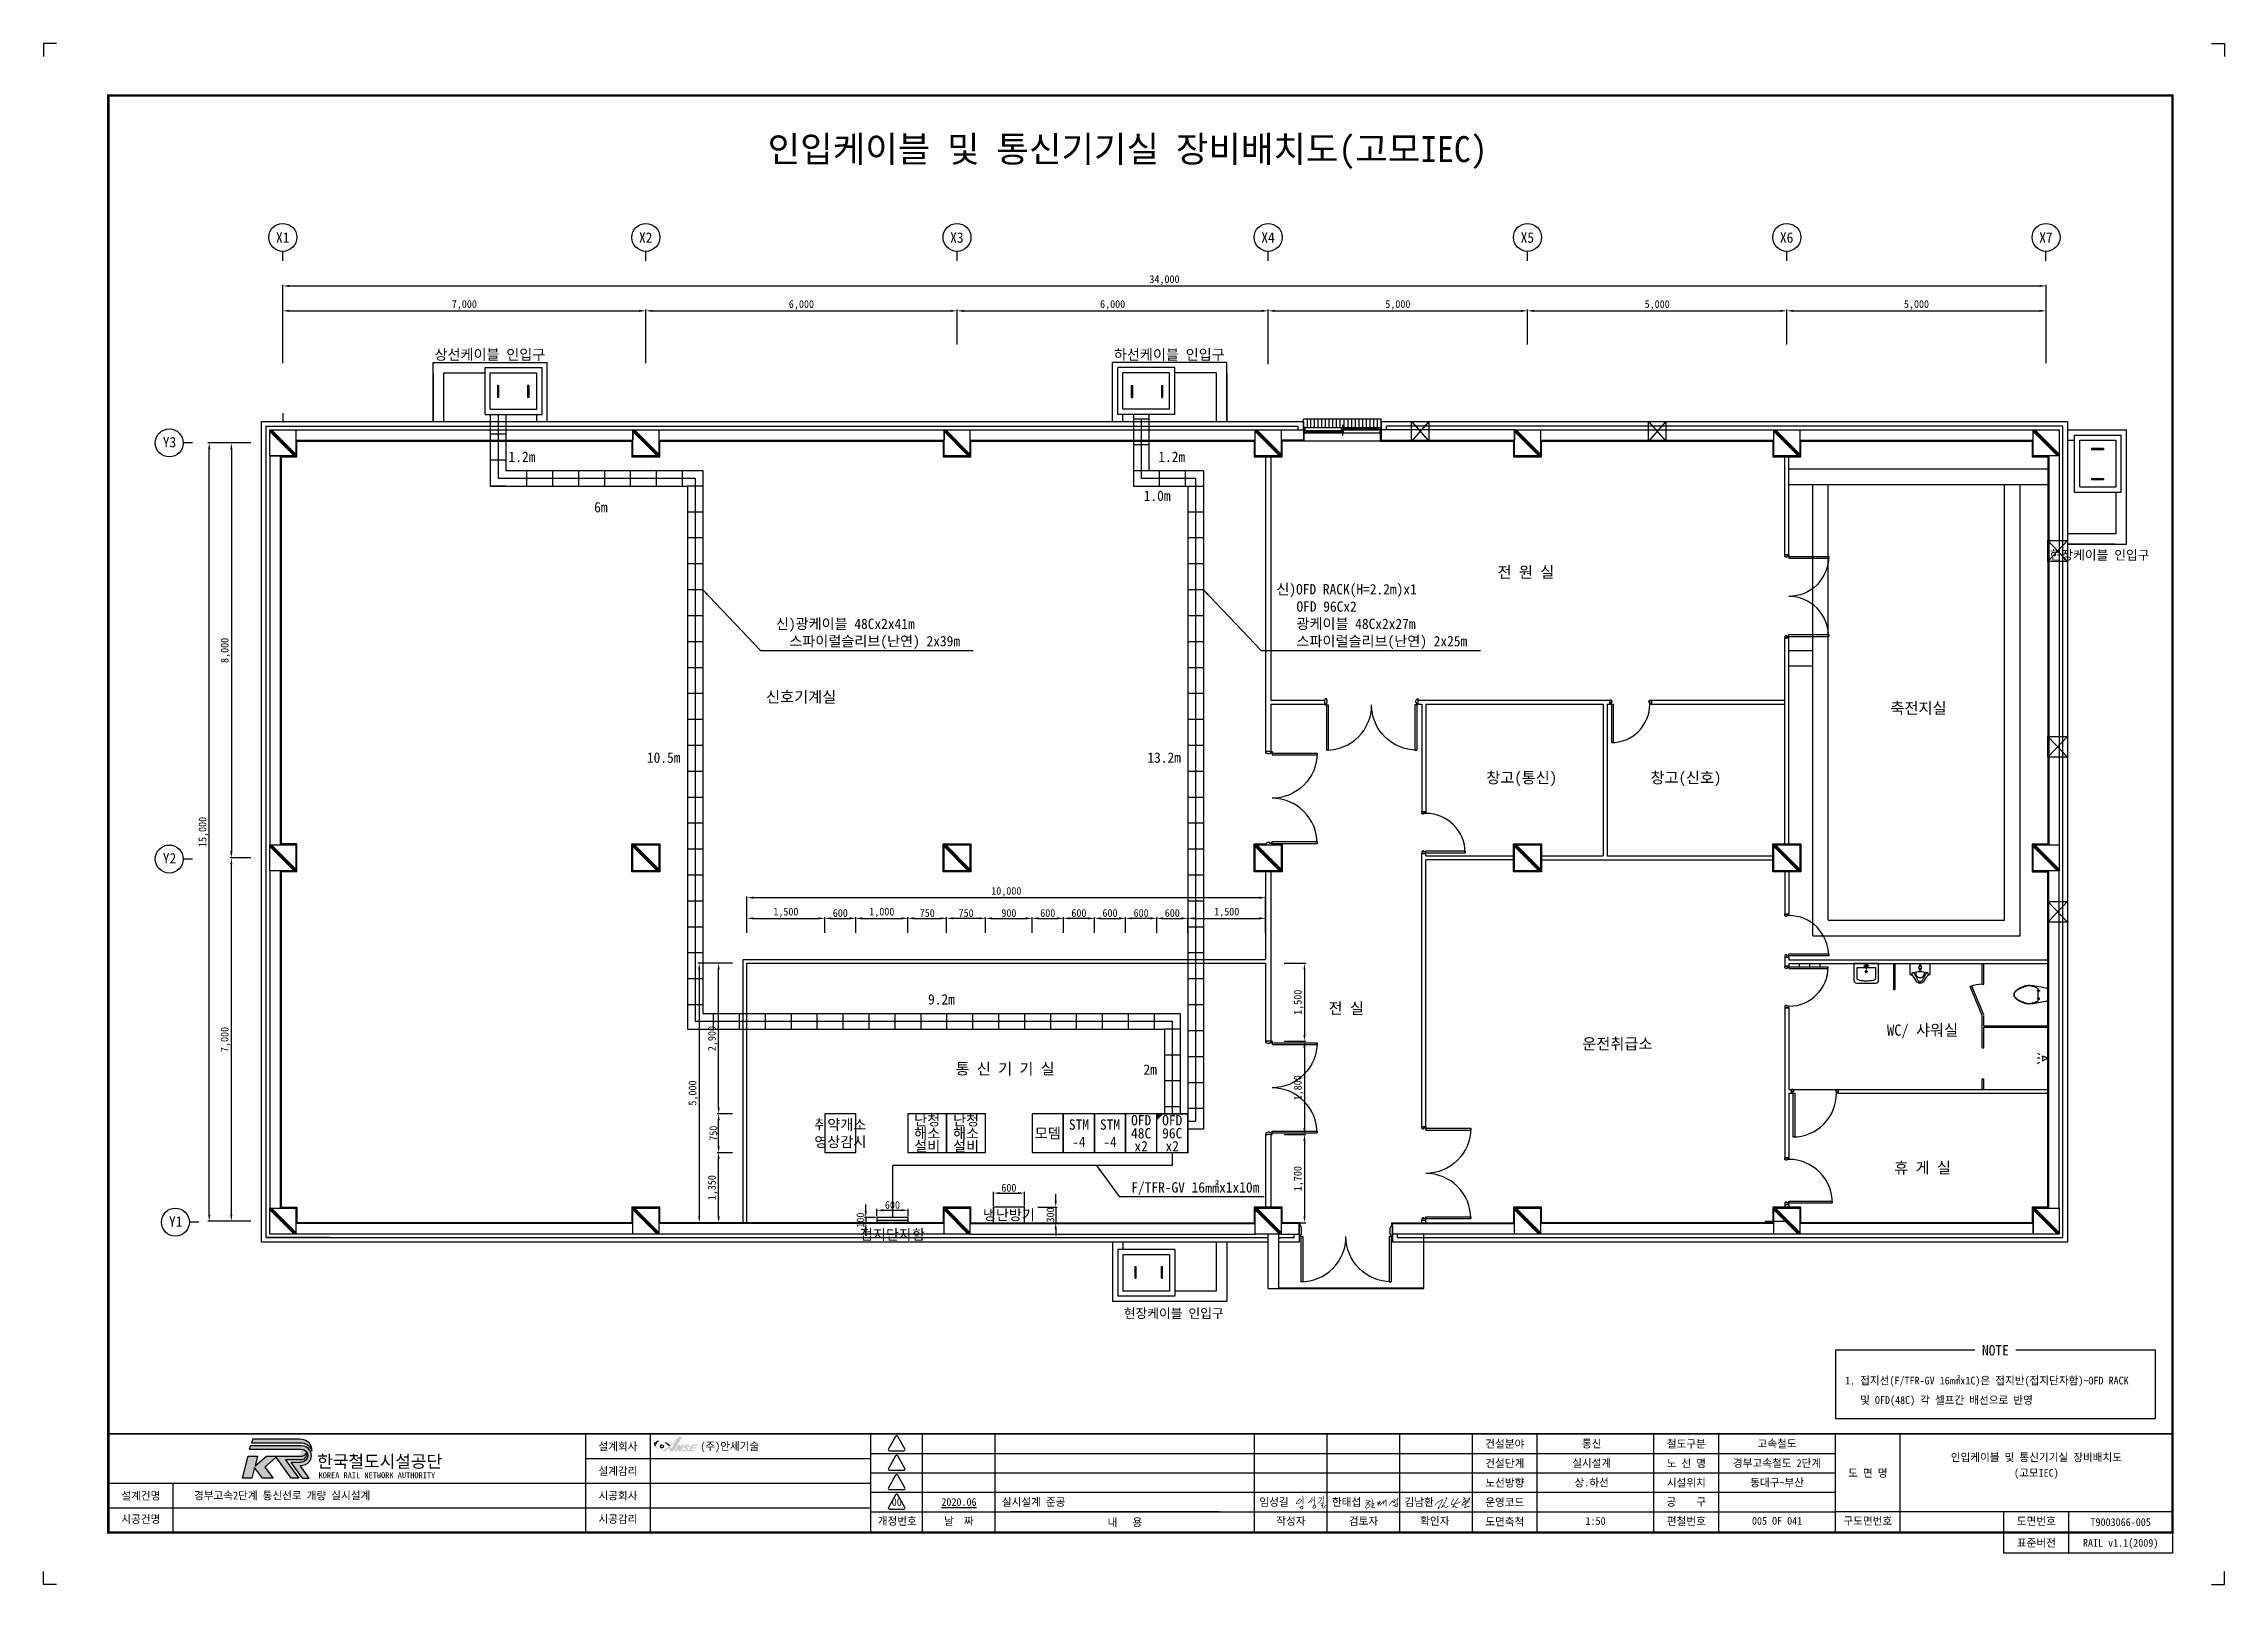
# Paper-space layout '고모IEC' of a CAD drawing. Header units: millimetres. Extents: x 0 to 841, y 0 to 594.
# The model-space entities are those that its viewports show. They can reach past a viewport. Long polylines and large blocks are cut down to what shows.
import ezdxf
from ezdxf.enums import TextEntityAlignment as Align

# ---------------------------------------------------------------- set-up
doc = ezdxf.new("R2010")
doc.units = ezdxf.units.MM
doc.linetypes.add('HIDDEN2', pattern=[0.1875, 0.125, -0.0625])
for name, color, linetype in [('TT-BASE', 253, 'Continuous'), ('TT-CABL', 4, 'Continuous'), ('TT-TRAY', 4, 'Continuous'), ('TX-BORD', 7, 'Continuous'), ('TZ-BASE', 253, 'Continuous'), ('TZ-DIMS', 1, 'Continuous'), ('TZ-LEAL', 1, 'Continuous'), ('TZ-LEAT', 3, 'Continuous'), ('TZ-LINE', 4, 'Continuous'), ('TZ-TEX2', 3, 'Continuous'), ('TZ-TEXT', 3, 'Continuous')]:
    doc.layers.add(name, color=color, linetype=linetype)
doc.layers.add('TX-PAPR', color=2, linetype='Continuous', plot=False)
doc.styles.add('KORAIL', font='GulimChe.ttf')
doc.styles.get("Standard").update_dxf_attribs({"font": 'GulimChe.ttf'})
doc.styles.add('TB_TEXT', font='GulimChe.ttf')
doc.styles.add('TB_WBTXT', font='GulimChe.ttf')
doc.linetypes.add('BATTINB', pattern='A,0,-0.0025,[134,GulimChe.ttf,S=0.0025,R=0,X=-0.0025,Y=0.01],-0.005,[134,GulimChe.ttf,S=0.0025,R=180,X=0.0025,Y=0.01],-0.0025', length=0.01)
doc.dimstyles.new('D50', dxfattribs={"dimscale": 50, "dimtxt": 3, "dimasz": 2.5, "dimexe": 0.5, "dimexo": 0.5, "dimgap": 0.5, "dimtad": 1, "dimdec": 0, "dimzin": 1, "dimdsep": 46, "dimlunit": 6, "dimtxsty": 'Standard', "dimcen": 1, "dimclrd": 1, "dimclre": 1, "dimclrt": 3, "dimadec": 0, "dimazin": 0, "dimtfac": 1, "dimtdec": 0, "dimtix": 1, "dimtmove": 2, "dimatfit": 3, "dimfxl": 0, "dimtvp": 2, "dimlwd": -1, "dimlwe": -1, "dimarcsym": 0})

psp = doc.layouts.new('고모IEC')

msp = doc.modelspace()

# ---------------------------------------------------------------- texts
at = {"layer": 'TZ-BASE', "linetype": 'BATTINB', "ltscale": 0.1}
for p in [(121980.2, 46428.6), (104128.1, 31810.7)]:
    msp.add_text('현장케이블 인입구', height=180, dxfattribs=at).set_placement(p, align=Align.MIDDLE)
for s, p in [('전 원 실', (110919.8, 46097.4)), ('신호기계실', (96944.4, 43690.8)), ('축전지실', (118489.4, 43475.5)), ('창고(통신)', (110836.7, 42135)), ('창고(신호)', (114004.5, 42135)), ('전 실', (107455.8, 37690.6)), ('운전취급소', (112683.2, 37004.8)), ('WC/ 샤워실', (118567.1, 37268.7)), ('통 신 기 기 실', (100876.7, 36524.4)), ('휴 게 실', (118567.1, 34616.6))]:
    msp.add_text(s, height=216, dxfattribs=at).set_placement(p, align=Align.MIDDLE_CENTER)
at = {"layer": 'TZ-LEAT', "ltscale": 0.1}
for s, p in [('X1', (86946.8, 52546.1)), ('X2', (93946.8, 52546.1)), ('X3', (99946.8, 52546.1)), ('X4', (105946.8, 52546.1)), ('X5', (110946.8, 52546.1)), ('X6', (115946.8, 52546.1)), ('X7', (120946.8, 52546.1)), ('Y3', (84765.1, 48602.8)), ('Y2', (84765.1, 40581.3)), ('Y1', (84884.6, 33581.3))]:
    msp.add_text(s, height=200, dxfattribs=at).set_placement(p, align=Align.MIDDLE_CENTER)
at = {"layer": 'TZ-LEAT', "char_height": 200, "attachment_point": 7}
for s, insert in [('{\\C6;신)OFD RACK(H=2.2m)x1\\P   OFD 96Cx2\\P   광케이블 48Cx2x27m\\P\\pt400;   스파이럴슬리브(난연) 2x25m}', (106106.7, 44613.5)), ('{\\C6;신)광케이블 48Cx2x41m\\P\\pt400;  스파이럴슬리브(난연) 2x39m}', (96456.7, 44613.5)), ('F/TFR-GV 16㎟x1x10m', (103309.7, 34088.7))]:
    msp.add_mtext(s, dxfattribs=dict(at, insert=insert))
at = {"layer": 'TZ-TEX2'}
for s, p in [('상선케이블 인입구', (90943.1, 50293.3)), ('하선케이블 인입구', (104043.1, 50293.3)), ('NOTE', (119971.9, 31097.5, 77.4))]:
    msp.add_text(s, height=200, dxfattribs=at).set_placement(p, align=Align.MIDDLE)
for s, p in [('1.2m', (91560.5, 48319.8)), ('1.2m', (104089.6, 48319.8)), ('1.0m', (103808.5, 47568.8)), ('6m', (93082.4, 47348.6)), ('10.5m', (94293.7, 42521.7)), ('13.2m', (103943.7, 42521.7)), ('9.2m', (99649.6, 37861.1)), ('2m', (103674.1, 36507.9))]:
    msp.add_text(s, height=200, dxfattribs=at).set_placement(p, align=Align.MIDDLE_CENTER)
for s, p in [('1. 접지선(F/TFR-GV 16㎟x1C)은 접지반(접지단자함)~OFD RACK', (117072.7, 30512.6, 77.4)), ('   및 OFD(48C) 각 셀프간 배선으로 반영', (117072.7, 30137.6, 77.4))]:
    msp.add_text(s, height=150, dxfattribs=at).set_placement(p, align=Align.MIDDLE_LEFT)
at = {"layer": 'TZ-TEXT'}
for s, p in [('취약개소', (97699.6, 35448)), ('해소', (99374.6, 35281.3)), ('난청', (99374.6, 35531.3)), ('해소', (100124.6, 35281.3)), ('난청', (100124.6, 35531.3)), ('모뎀', (101699.6, 35281.3)), ('STM', (102299.6, 35448)), ('STM', (102899.6, 35448)), ('48C', (103499.6, 35281.3)), ('OFD', (103499.6, 35531.3)), ('OFD', (104099.6, 35531.3)), ('96C', (104099.6, 35281.3)), ('영상감시', (97699.6, 35114.7)), ('설비', (99374.6, 35031.3)), ('설비', (100124.6, 35031.3)), ('-4', (102299.6, 35114.7)), ('-4', (102899.6, 35114.7)), ('x2', (103499.6, 35031.3)), ('x2', (104099.6, 35031.3)), ('냉난방기', (100949.8, 33706.3)), ('접지단자함', (98704.6, 33325.5))]:
    msp.add_text(s, height=200, dxfattribs=at).set_placement(p, align=Align.MIDDLE_CENTER)

# ---------------------------------------------------------------- blocks, each defined once
blk = doc.blocks.new('CXGLOGO-UNIT-KRNA-COLOR')
h = blk.add_hatch(color=166)
edge = h.paths.add_edge_path()
edge.add_arc((15.3, 4.2), 10, 59.195, 87.6904)
edge.add_line((15.7, 14.2), (-14.6, 14.2))
edge.add_line((-14.6, 14.2), (-15.4, 11.9))
edge.add_line((-15.4, 11.9), (17.3, 11.9))
edge.add_arc((16.4, 4.8), 7.13, 14.4338, 82.8523, ccw=False)
edge.add_arc((17.2, 7.5), 6.18, 351.2788, 418.625)
h = blk.add_hatch(color=166)
edge = h.paths.add_edge_path()
edge.add_line((-17.6, 3.4), (-11.6, 3.4))
edge.add_line((-11.6, 3.4), (-13.1, -2.8))
edge.add_line((-13.1, -2.8), (-5.8, 3.4))
edge.add_line((-5.8, 3.4), (16.9, 3.4))
edge.add_arc((16.5, 6.7), 3.37, 277.1672, 339.2536)
edge.add_arc((16.5, 4.5), 3.37, -86.0611, 17.644, ccw=False)
edge.add_line((16.7, 1.1), (6.4, 1.1))
edge.add_line((6.4, 1.1), (15, -10.7))
edge.add_line((15, -10.7), (10.1, -10.7))
edge.add_line((10.1, -10.7), (0.4, 2.7))
edge.add_line((0.4, 2.7), (-6.9, -3.7))
edge.add_line((-6.9, -3.7), (-1.4, -10.8))
edge.add_line((-1.4, -10.8), (-8.3, -10.8))
edge.add_line((-8.3, -10.8), (-13.5, -4))
edge.add_line((-13.5, -4), (-15.1, -10.8))
edge.add_line((-15.1, -10.8), (-21.2, -10.8))
edge.add_line((-21.2, -10.8), (-17.6, 3.4))
h = blk.add_hatch(color=46)
edge = h.paths.add_edge_path()
edge.add_arc((15.4, 5.5), 6.16, 269.178, 301.5498, ccw=False)
edge.add_line((15.3, -0.7), (9.8, -0.7))
edge.add_line((9.8, -0.7), (17.2, -10.8))
edge.add_line((17.2, -10.8), (21.7, -10.8))
edge.add_line((21.7, -10.8), (15.9, -2.7))
edge.add_arc((15.5, 6.1), 8.86, 272.286, 317.0312)
edge.add_arc((16.8, 3.7), 6.34, 325.2805, 452.1314)
edge.add_line((16.5, 10), (-16, 10))
edge.add_line((-16, 10), (-16.8, 7.8))
edge.add_line((-16.8, 7.8), (16.6, 7.8))
edge.add_arc((16.8, 3.8), 3.99, -62.7193, 92.2922, ccw=False)
at = {"color": 166}
for points in [[(20.4, 12.8, 0.12498), (15.7, 14.2), (-14.6, 14.2), (-15.4, 11.9), (17.3, 11.9, -0.307728), (23.3, 6.6, 0.302614)], [(-17.6, 3.4), (-11.6, 3.4), (-13.1, -2.8), (-5.8, 3.4), (16.9, 3.4, 0.27773), (19.7, 5.5, -0.486141), (16.7, 1.1), (6.4, 1.1), (15, -10.7), (10.1, -10.7), (0.4, 2.7), (-6.9, -3.7), (-1.4, -10.8), (-8.3, -10.8), (-13.5, -4), (-15.1, -10.8), (-21.2, -10.8)]]:
    blk.add_lwpolyline(points, format="xyb", close=True, dxfattribs=at)
at = {"color": 46}
blk.add_lwpolyline([(18.6, 0.2, -0.142195), (15.3, -0.7), (9.8, -0.7), (17.2, -10.8), (21.7, -10.8), (15.9, -2.7, 0.197757), (22, 0.1, 0.61792), (16.5, 10), (-16, 10), (-16.8, 7.8), (16.6, 7.8, -0.802668)], format="xyb", close=True, dxfattribs=at)
blk = doc.blocks.new('CXGLOGO-KRNA-COLOR')
blk.add_blockref('CXGLOGO-UNIT-KRNA-COLOR', (0, 0))
at = {"color": 166, "style": 'KORAIL'}
for s, height, p in [('한국철도시설공단', 8, (26.8, -4)), ('KOREA RAIL NETWORK AUTHORITY', 3.75, (27.7, -10.8))]:
    blk.add_text(s, height=height, dxfattribs=at).set_placement(p)
blk = doc.blocks.new('TXBLKA1-KRNAH')
at = {"layer": 'TX-BORD'}
h = blk.add_hatch(color=5, dxfattribs=at)
h.paths.add_polyline_path([(241.41, 53.44, 0.096425), (239.85, 54.59, 0.1233), (237.07, 55.37, 0.107959), (236.18, 55.25, 0.147974), (235.63, 54.71, 0.146771), (235.6, 53.86, 0.166867), (235.92, 53.32, 0.084002), (237.3, 52.29, 0.125004), (238.6, 51.98, 0.324316), (238.9, 52.16, 0.181232), (238.8, 52.77, -0.176206), (238.41, 52.66, -0.165955), (238.43, 52.37, -0.236091), (238.11, 52.27, -0.163197), (237.2, 52.6, -0.211159), (236.11, 54.03, -0.492063), (237.15, 55.14, -0.264032), (241.01, 53.12, -0.023302), (238.51, 51.28), (239.75, 51.28, 0.034752), (241.24, 52.65, -0.038457), (241.29, 51.28), (242.97, 51.28), (246.25, 56.8), (244.88, 56.8, -0.036327)])
h.paths.add_polyline_path([(242.08, 52.46), (241.66, 53.16, 0.03885), (244.06, 55.69)], flags=16)
h = blk.add_hatch(color=3, dxfattribs=at)
h.paths.add_polyline_path([(244.79, 51.28), (245.61, 51.28), (247.14, 53.85), (246.32, 53.85), (245.64, 52.71), (245.64, 53.85), (244.83, 53.85), (243.3, 51.28), (244.11, 51.28), (244.79, 52.43)])
h.paths.add_polyline_path([(247.73, 51.85, -0.206701), (247.2, 51.81, -0.316027), (247.06, 51.95, -0.031225), (247.06, 52.07), (246.36, 52.07, 0.483426), (246.52, 51.35, 0.203838), (248.04, 51.43, 0.079762), (248.43, 51.8, 0.172378), (248.58, 52.3, 0.221594), (248.3, 52.81, 0.038449), (247.87, 53.02, -0.563174), (247.89, 53.34, -0.276773), (248.29, 53.37, -0.312628), (248.42, 53.08), (249.21, 53.08, 0.143901), (249.17, 53.48, 0.169249), (248.83, 53.82, 0.119216), (248.04, 53.89, 0.167621), (247.24, 53.47, 0.258991), (246.94, 52.74, 0.208246), (247.3, 52.44, -0.022645), (247.74, 52.2, -0.588103)])
h.paths.add_polyline_path([(249.56, 51.83), (249.82, 52.27), (251.36, 52.27), (251.72, 52.86), (250.18, 52.86), (250.44, 53.3), (251.98, 53.3), (252.31, 53.85), (250, 53.85), (248.47, 51.28), (250.78, 51.28), (251.1, 51.83)])
h.paths.add_polyline_path([(239.05, 53.25, 1), (237.87, 53.25, 1)])
at = {"layer": 'DEFPOINTS', "color": 1}
blk.add_line((836, 594), (841, 594), dxfattribs=at)
for points in [[(5, 594), (0, 594), (0, 589)], [(836, 594), (841, 594), (841, 589)], [(5, 0), (0, 0), (0, 5)], [(836, 0), (841, 0), (841, 5)]]:
    blk.add_lwpolyline(points, dxfattribs=at)
at = {"layer": 'TX-BORD'}
for p, q in [((234, 20), (234, 58)), ((319, 50.5), (549.5, 50.5)), ((339, 20), (339, 58)), ((367, 20), (367, 58)), ((467, 20), (467, 58)), ((495, 20), (495, 58)), ((523, 20), (523, 58)), ((549.5, 50.5), (691, 50.5)), ((576, 20), (576, 58)), ((621, 20), (621, 58)), ((646, 20), (646, 58)), ((716, 20), (716, 58)), ((209, 48.5), (319, 48.5)), ((319, 43), (549.5, 43)), ((549.5, 43), (691, 43)), ((25, 39), (319, 39)), ((50, 20), (50, 39)), ((319, 35.5), (549.5, 35.5)), ((549.5, 35.5), (691, 35.5)), ((25, 29.5), (319, 29.5)), ((319, 28), (691, 28)), ((453.5, 28), (373, 28)), ((821, 28), (691, 28)), ((756, 20), (756, 28)), ((781, 12), (781, 28))]:
    blk.add_line(p, q, dxfattribs=at)
at = {"layer": 'TX-BORD', "const_width": 1}
blk.add_lwpolyline([(821, 20), (25, 20), (25, 574), (821, 574)], close=True, dxfattribs=at)
at = {"layer": 'TX-BORD'}
for points, const_width in [([(25, 58), (821, 58)], 0.5), ([(209, 20), (209, 58)], 0.5), ([(209, 20), (209, 58)], 0.5), ([(319, 20), (319, 58)], 0.5), ([(551, 20), (551, 58)], 0.5), ([(691, 20), (691, 58)], 0.5), ([(489.16, 32.47), (490.23, 32.6)], 0.24), ([(510.02, 32.43), (511.22, 32.3), (511.29, 32.17), (511.29, 31.91), (509.68, 31.25), (511.29, 31.91), (511.93, 32.15), (511.29, 31.91), (510.45, 30.87), (510.06, 30.25), (509.86, 29.88), (509.82, 29.64), (509.85, 29.48), (509.94, 29.38), (510.07, 29.35), (510.38, 29.36), (511.09, 29.84), (511.32, 30.09), (511.53, 30.37), (511.52, 30.66), (511.47, 30.83), (511.33, 30.95), (511.02, 30.99), (510.45, 30.87)], 0.24), ([(511.96, 33.12), (512.32, 32.9), (512.39, 32.4), (512.31, 31.14), (512.21, 29.77), (512.24, 29.56), (512.39, 29.52), (512.61, 29.55), (512.95, 29.62), (513.48, 29.76)], 0.24), ([(512.31, 31.14), (512.99, 31.2), (513.13, 31.16), (513.03, 30.78), (512.21, 29.77)], 0.24), ([(514.32, 31.57), (514.59, 31.64), (515.5, 32.11), (514.59, 31.64), (514.69, 31.19), (514.15, 30.85), (514.69, 31.19), (515.47, 31.61), (514.75, 30.62), (514.93, 30.41), (515.2, 30.4), (515.62, 30.7), (516.67, 31.8), (516.69, 32.23), (516.67, 31.8), (516.66, 31.21), (517.64, 32.57), (517.67, 29.98)], 0.24), ([(521.05, 32.83), (519.79, 31.7), (518.83, 30.43), (519.79, 31.7), (520.42, 32.27), (520.32, 31.82), (520.41, 31.55), (520.64, 31.46), (521, 31.65), (520.94, 31.92), (522.01, 32.93), (522.02, 33.4), (522.01, 32.93), (521.99, 31.92), (521.99, 31.59), (521.7, 31.85), (521.99, 31.59), (522.08, 31.07), (522.06, 30.3), (521.97, 30), (521.58, 29.93), (521.29, 29.99), (521.13, 30.2), (521.17, 30.65), (521.36, 30.97), (521.77, 31.01), (522.08, 31)], 0.24), ([(521.15, 30.43), (520.87, 30.43), (520.47, 30.53), (520.28, 30.68)], 0.24)]:
    blk.add_lwpolyline(points, dxfattribs=dict(at, const_width=const_width))
for points in [[(328.58, 57.05), (325.78, 52.19, 0.57735), (326.17, 51.52), (331.78, 51.52, 0.57735), (332.17, 52.19), (329.36, 57.05, 0.57735)], [(328.58, 49.55), (325.78, 44.69, 0.57735), (326.17, 44.02), (331.78, 44.02, 0.57735), (332.17, 44.69), (329.36, 49.55, 0.57735)], [(328.58, 42.05), (325.78, 37.19, 0.57735), (326.17, 36.52), (331.78, 36.52, 0.57735), (332.17, 37.19), (329.36, 42.05, 0.57735)], [(328.58, 34.55), (325.78, 29.69, 0.57735), (326.17, 29.02), (331.78, 29.02, 0.57735), (332.17, 29.69), (329.36, 34.55, 0.57735)]]:
    blk.add_lwpolyline(points, format="xyb", close=True, dxfattribs=at)
at = {"layer": 'TX-BORD', "const_width": 0.24}
for points in [[(485.57, 34.24, -0.031521), (485.64, 32.12, 0.015452), (485.64, 30.85, 0.488947)], [(489.3, 33.6, -0.116912), (488.11, 31.72, -0.245276), (487.54, 31.55, -2.571837)], [(490.15, 33.87, -0.089273), (490.12, 31.67, 0.068943), (490.06, 30.69, 0.261353)], [(493.32, 34.22, -0.102288), (493.6, 33.42, -0.080289), (493.6, 33.07, 0.066761), (493.58, 32.62, -0.06278), (493.53, 31.56, 8.85417)], [(547.43, 33.59, -0.145348), (547.88, 33.43, -0.307225), (547.95, 33.23, -0.212679), (547.38, 32.49, -0.113681), (548.62, 33.04, -0.266507), (548.74, 33, -3.538723)], [(484.54, 33.09, 0.071134), (483.15, 31.48, 0.394214), (483.21, 31.1, 0.224261), (483.52, 31.04, 0.193438), (484.97, 32.08, 0.544983), (484.67, 32.72, 0.066146), (484.03, 32.72, 27.196208)], [(484.41, 29.84, 0.02121), (484.98, 29.12, 0.409369), (485.14, 29.11, -0.211811), (485.49, 29.21, 0.416377), (485.62, 29.3, 0.123643), (485.54, 30.12, 0.523631), (485.28, 30.19, -0.072983), (484.51, 29.7, 0.005941)], [(488.57, 32.27, -0.142438), (489.07, 31.68, 5.949847)], [(490.05, 30.54, 0.235154), (489.49, 29.9, 0.345857), (489.7, 29.41, 0.306746), (490.2, 29.45, 0.103095), (490.63, 29.98, 0.395571), (490.49, 30.5, 0.242915), (490.05, 30.54, 6.064713)], [(491.55, 33.36, 0.139976), (491.83, 33.26, 0.096355), (492.64, 33.37, -0.240321), (492.85, 33.34, -0.353191), (492.93, 33.05, -0.157335), (491.33, 31.22, -6.381378)], [(492.46, 31.11), (493.22, 31.4, -0.375176), (493.45, 31.31, -0.266244), (493.45, 31.13, -0.042219), (493.07, 30.6, -0.159939), (492.63, 30.34, -0.171647), (493.2, 30.37, -0.458058), (493.29, 30.17, 0.159326), (493.23, 29.58, 0.227707), (493.39, 29.37, 0.407988), (493.73, 29.47, -0.001483), (493.89, 29.78, 0.004186), (494.14, 30.24, -0.100484), (494.33, 30.47, -0.346277)], [(536.7, 30.48, -0.382901), (536.65, 30.71, -0.12512), (539.4, 32.69, -0.474239), (539.59, 32.59, -0.046113), (537.92, 29.73, 0.151113), (537.77, 29.29, 0.58991), (537.88, 29.22, 0.096338), (538.33, 29.72, 2.196927)], [(540.73, 33.09, -0.071383), (541.05, 33.41, -0.346917), (541.16, 33.41, -0.258278), (541.18, 33.35, -0.079918), (541.06, 32.96, -0.048596), (539.06, 29.69, 0.947427), (539.13, 29.64, -0.022437), (540.04, 30.36, -0.344585), (540.2, 30.35, -0.12284), (540.25, 30.29, 0.011347), (540.43, 29.85, 0.194638), (540.6, 29.69, 0.189435), (540.9, 29.69, 0.009404), (541.84, 30.24, 3.287276)], [(543.84, 33.07, 0.030212), (542.85, 31.06, 0.575113), (543.08, 30.76, 0.043168), (545.96, 31.58, 0.237594), (546.32, 31.98, 1.260425)], [(545.61, 33.11, 0.150889), (545.13, 32.65, 0.025288), (543.37, 29.61), (544.07, 30.23, -0.448359), (544.33, 30.16, 0.073819), (544.59, 29.67, 0.359456), (544.94, 29.59, 0.031982), (545.26, 29.77, 3.102048)], [(547.6, 31.85, 0.23976), (547.57, 31.5, 0.345796), (547.69, 31.43, 0.195352), (548.64, 32.18, 0.393888), (548.6, 32.35, 0.293784), (548.35, 32.35, 0.099623), (547.44, 31.43, 0.02205), (546.93, 30.69, 0.380988), (546.98, 30.44, 0.18866), (547.1, 30.41), (549.22, 31.59, 0.122154), (549.44, 31.8), (550.04, 33.22, 0.396041), (549.99, 33.36, 0.224142), (549.88, 33.36, 0.078358), (549.02, 32.08), (547.95, 29.67, 0.444285), (547.97, 29.61), (548.29, 29.6, 0.179185), (548.5, 29.67), (549.15, 30.07, -0.135616), (549.34, 30.12), (550.04, 30.11)]]:
    blk.add_lwpolyline(points, format="xyb", dxfattribs=at)
at = {"layer": 'TX-BORD'}
blk.add_lwpolyline([(821, 20), (821, 12), (756, 12), (756, 20)], close=True, dxfattribs=at)
at = {"layer": 'TX-BORD', "color": 3}
blk.add_circle((238.46, 53.25), 0.594, dxfattribs=at)
at = {"layer": 'TX-BORD', "color": 5}
for centre, radius, start, end in [((237.04, 54.23), 1.49, 161.17216, 194.57108), ((236.55, 54.06), 0.967, 192.10036, 229.99429), ((237.06, 54.19), 0.96, 84.64387, 189.44431), ((237.68, 50.02), 5.06, 42.58477, 64.6157)]:
    blk.add_arc(centre, radius, start, end, dxfattribs=at)
at = {"layer": 'TX-BORD', "xscale": 0.6, "yscale": 0.6}
blk.add_blockref('CXGLOGO-KRNA-COLOR', (89.41, 47.41), dxfattribs=at)
at = {"layer": 'TX-BORD', "style": 'TB_TEXT'}
for s, p in [('설계회사', (221.5, 53.25)), ('건설분야', (563.5, 54.25)), ('철도구분', (633.5, 54.25)), ('설계감리', (221.5, 43.75)), ('건설단계', (563.5, 46.75)), ('노 선 명', (633.5, 46.75)), ('도 면 명', (703.5, 43)), ('설계건명', (37.5, 34.25)), ('시공회사', (221.5, 34.25)), ('노선방향', (563.5, 39.25)), ('시설위치', (633.5, 39.25)), ('시공건명', (37.5, 25.25)), ('시공감리', (221.5, 25.25)), ('개정번호', (329.21, 24.5)), ('날  짜', (353, 24.5)), ('내   용', (417, 24)), ('작성자', (481, 24.5)), ('검토자', (509, 24.5)), ('확인자', (536.5, 24.5)), ('운영코드', (563.5, 31.75)), ('도면축척', (563.5, 24.25)), ('공    구', (633.5, 31.75)), ('편철번호', (633.5, 24.5)), ('구도면번호', (703.5, 24.51)), ('도면번호', (768.5, 24.51))]:
    blk.add_text(s, height=3, dxfattribs=at).set_placement(p, align=Align.MIDDLE)
blk.add_text('표준버전', height=3, dxfattribs=at).set_placement((768.5, 16), align=Align.MIDDLE_CENTER)
at = {"layer": 'TX-BORD', "style": 'TB_TEXT', "flags": 1}
blk.add_attdef('TD_CLASSCODE', text='', height=3, dxfattribs=at).set_placement((25, 577.54), align=Align.MIDDLE_LEFT)
at = {"layer": 'TX-BORD'}
for tag, height, style, p in [('TB_MTITIL', 10, 'TB_WBTXT', (418, 553.33)), ('TB_STITL', 7, 'TB_WBTXT', (418, 538.33)), ('TR_RNUM4', 3, 'TB_TEXT', (329, 54.25)), ('TR_RDAT4', 3, 'TB_TEXT', (353, 54.25)), ('TD_FIELD', 3, 'TB_TEXT', (597, 54.25)), ('TD_RLCLASS', 3, 'TB_TEXT', (668.5, 54.25)), ('TD_DNAME_TOP', 3, 'TB_TEXT', (768.5, 48.98)), ('TR_RNUM3', 3, 'TB_TEXT', (329, 46.75)), ('TR_RDAT3', 3, 'TB_TEXT', (353, 46.75)), ('TD_CSTEP', 3, 'TB_TEXT', (597, 46.75)), ('TD_RLNAME', 3, 'TB_TEXT', (668.5, 46.75)), ('TD_DNAME_MAIN', 3, 'TB_TEXT', (768.5, 43)), ('TR_RNUM2', 3, 'TB_TEXT', (329, 39.25)), ('TR_RDAT2', 3, 'TB_TEXT', (353, 39.25)), ('TD_DIRCODE', 3, 'TB_TEXT', (597, 39.25)), ('TD_RLSECT', 3, 'TB_TEXT', (668.5, 39.25)), ('TD_DNAME_BOT', 3, 'TB_TEXT', (768.5, 36.98)), ('TR_RNUM1', 3, 'TB_TEXT', (329, 31.75)), ('TR_RDAT1', 3, 'TB_TEXT', (353, 31.75)), ('TD_SYSCODE', 3, 'TB_TEXT', (597, 31.75)), ('SCALE', 3, 'TB_TEXT', (598.5, 24.45)), ('TD_CSECT', 3, 'TB_TEXT', (668.5, 31.75)), ('TD_DWGNO', 3, 'TB_TEXT', (668.5, 24.5)), ('TD_DWGCODE_PREV', 3, 'TB_TEXT', (736, 24)), ('TD_DWGCODE', 3, 'TB_TEXT', (801, 24)), ('TD_VERSION', 3, 'TB_TEXT', (801, 16))]:
    blk.add_attdef(tag, text='', height=height, dxfattribs=dict(at, style=style)).set_placement(p, align=Align.MIDDLE_CENTER)
at = {"layer": 'TX-BORD', "style": 'TB_TEXT'}
for tag, p in [('TD_DCOMP', (253.27, 53.25)), ('TR_RCON4', (369.52, 54.25)), ('TR_DGN4', (468.83, 54.25)), ('TR_CHK4', (496.83, 54.25)), ('TR_APP4', (524.83, 54.25)), ('TD_DSCCOMP', (253.27, 43.75)), ('TR_RCON3', (369.52, 46.75)), ('TR_DGN3', (468.83, 46.75)), ('TR_CHK3', (496.83, 46.75)), ('TR_APP3', (524.83, 46.75)), ('TD_DNAME', (58, 34.25)), ('TD_CCOMP', (253.27, 34.25)), ('TR_RCON2', (369.52, 39.25)), ('TR_DGN2', (468.83, 39.25)), ('TR_CHK2', (496.83, 39.25)), ('TR_APP2', (524.83, 39.25)), ('TD_CNAME', (58, 25.15)), ('TD_CSCOMP', (253.27, 25.25)), ('TR_RCON1', (369.52, 31.75)), ('TR_DGN1', (468.83, 31.75)), ('TR_CHK1', (496.83, 31.75)), ('TR_APP1', (524.83, 31.75))]:
    blk.add_attdef(tag, text='', height=3, dxfattribs=at).set_placement(p, align=Align.MIDDLE_LEFT)
blk = doc.blocks.new('*D13')
at = {"layer": 'DEFPOINTS', "color": 0, "ltscale": 0.1}
for p in [(93950, 51133), (86950, 50100), (93950, 50100)]:
    blk.add_point(p, dxfattribs=at)
at = {"layer": 'TZ-DIMS', "color": 1, "ltscale": 0.1}
for p, q in [((86950, 50125), (86950, 51158)), ((87075, 51133), (93825, 51133)), ((93950, 50125), (93950, 51158))]:
    blk.add_line(p, q, dxfattribs=at)
for points in [[(87075, 51154), (87075, 51113), (86950, 51133)], [(93825, 51154), (93825, 51113), (93950, 51133)]]:
    blk.add_solid(points, dxfattribs=at)
at = {"layer": 'TZ-DIMS', "color": 3, "ltscale": 0.1, "insert": (90450, 51245), "char_height": 150, "attachment_point": 5}
blk.add_mtext('7,000', dxfattribs=at)
blk = doc.blocks.new('*D12')
at = {"layer": 'DEFPOINTS', "color": 0, "ltscale": 0.1}
for p in [(99950, 51133), (93950, 50458), (99950, 50458)]:
    blk.add_point(p, dxfattribs=at)
at = {"layer": 'TZ-DIMS', "color": 1, "ltscale": 0.1}
for p, q in [((93950, 50483), (93950, 51158)), ((94075, 51133), (99825, 51133)), ((99950, 50483), (99950, 51158))]:
    blk.add_line(p, q, dxfattribs=at)
for points in [[(94075, 51154), (94075, 51113), (93950, 51133)], [(99825, 51154), (99825, 51113), (99950, 51133)]]:
    blk.add_solid(points, dxfattribs=at)
at = {"layer": 'TZ-DIMS', "color": 3, "ltscale": 0.1, "insert": (96950, 51245), "char_height": 150, "attachment_point": 5}
blk.add_mtext('6,000', dxfattribs=at)
blk = doc.blocks.new('*D4')
at = {"layer": 'DEFPOINTS', "color": 0, "ltscale": 0.1}
for p in [(86356, 48588), (85957, 40588), (86356, 40588)]:
    blk.add_point(p, dxfattribs=at)
at = {"layer": 'TZ-DIMS', "color": 1, "ltscale": 0.1}
for p, q in [((86331, 48588), (85932, 48588)), ((85957, 48463), (85957, 40713)), ((86331, 40588), (85932, 40588))]:
    blk.add_line(p, q, dxfattribs=at)
for points in [[(85936, 48463), (85978, 48463), (85957, 48588)], [(85936, 40713), (85978, 40713), (85957, 40588)]]:
    blk.add_solid(points, dxfattribs=at)
at = {"layer": 'TZ-DIMS', "color": 3, "ltscale": 0.1, "insert": (85846, 44588), "char_height": 150, "attachment_point": 5, "rotation": 90}
blk.add_mtext('8,000', dxfattribs=at)
blk = doc.blocks.new('*D5')
at = {"layer": 'DEFPOINTS', "color": 0, "ltscale": 0.1}
for p in [(85957, 40588), (86356, 40588), (86356, 33588)]:
    blk.add_point(p, dxfattribs=at)
at = {"layer": 'TZ-DIMS', "color": 1, "ltscale": 0.1}
for p, q in [((86331, 40588), (85932, 40588)), ((85957, 33713), (85957, 40463)), ((86331, 33588), (85932, 33588))]:
    blk.add_line(p, q, dxfattribs=at)
for points in [[(85936, 40463), (85978, 40463), (85957, 40588)], [(85936, 33713), (85978, 33713), (85957, 33588)]]:
    blk.add_solid(points, dxfattribs=at)
at = {"layer": 'TZ-DIMS', "color": 3, "ltscale": 0.1, "insert": (85846, 37088), "char_height": 150, "attachment_point": 5, "rotation": 90}
blk.add_mtext('7,000', dxfattribs=at)
blk = doc.blocks.new('*D6')
at = {"layer": 'DEFPOINTS', "color": 0, "ltscale": 0.1}
for p in [(85531, 48588), (86356, 48588), (86356, 33588)]:
    blk.add_point(p, dxfattribs=at)
at = {"layer": 'TZ-DIMS', "color": 1, "ltscale": 0.1}
for p, q in [((86331, 48588), (85506, 48588)), ((85531, 33713), (85531, 48463)), ((86331, 33588), (85506, 33588))]:
    blk.add_line(p, q, dxfattribs=at)
for points in [[(85510, 48463), (85552, 48463), (85531, 48588)], [(85510, 33713), (85552, 33713), (85531, 33588)]]:
    blk.add_solid(points, dxfattribs=at)
at = {"layer": 'TZ-DIMS', "color": 3, "ltscale": 0.1, "insert": (85420, 41088), "char_height": 150, "attachment_point": 5, "rotation": 90}
blk.add_mtext('15,000', dxfattribs=at)
blk = doc.blocks.new('*D7')
at = {"layer": 'DEFPOINTS', "color": 0, "ltscale": 0.1}
for p in [(105950, 51133), (99950, 50458), (105950, 50079)]:
    blk.add_point(p, dxfattribs=at)
at = {"layer": 'TZ-DIMS', "color": 1, "ltscale": 0.1}
for p, q in [((99950, 50483), (99950, 51158)), ((100075, 51133), (105825, 51133)), ((105950, 50104), (105950, 51158))]:
    blk.add_line(p, q, dxfattribs=at)
for points in [[(100075, 51154), (100075, 51113), (99950, 51133)], [(105825, 51154), (105825, 51113), (105950, 51133)]]:
    blk.add_solid(points, dxfattribs=at)
at = {"layer": 'TZ-DIMS', "color": 3, "ltscale": 0.1, "insert": (102950, 51245), "char_height": 150, "attachment_point": 5}
blk.add_mtext('6,000', dxfattribs=at)
blk = doc.blocks.new('*D8')
at = {"layer": 'DEFPOINTS', "color": 0, "ltscale": 0.1}
for p in [(110950, 51133), (105950, 50079), (110950, 50458)]:
    blk.add_point(p, dxfattribs=at)
at = {"layer": 'TZ-DIMS', "color": 1, "ltscale": 0.1}
for p, q in [((105950, 50104), (105950, 51158)), ((106075, 51133), (110825, 51133)), ((110950, 50483), (110950, 51158))]:
    blk.add_line(p, q, dxfattribs=at)
for points in [[(106075, 51154), (106075, 51113), (105950, 51133)], [(110825, 51154), (110825, 51113), (110950, 51133)]]:
    blk.add_solid(points, dxfattribs=at)
at = {"layer": 'TZ-DIMS', "color": 3, "ltscale": 0.1, "insert": (108450, 51245), "char_height": 150, "attachment_point": 5}
blk.add_mtext('5,000', dxfattribs=at)
blk = doc.blocks.new('*D9')
at = {"layer": 'DEFPOINTS', "color": 0, "ltscale": 0.1}
for p in [(115950, 51133), (110950, 50458), (115950, 50458)]:
    blk.add_point(p, dxfattribs=at)
at = {"layer": 'TZ-DIMS', "color": 1, "ltscale": 0.1}
for p, q in [((110950, 50483), (110950, 51158)), ((111075, 51133), (115825, 51133)), ((115950, 50483), (115950, 51158))]:
    blk.add_line(p, q, dxfattribs=at)
for points in [[(111075, 51154), (111075, 51113), (110950, 51133)], [(115825, 51154), (115825, 51113), (115950, 51133)]]:
    blk.add_solid(points, dxfattribs=at)
at = {"layer": 'TZ-DIMS', "color": 3, "ltscale": 0.1, "insert": (113450, 51245), "char_height": 150, "attachment_point": 5}
blk.add_mtext('5,000', dxfattribs=at)
blk = doc.blocks.new('*D10')
at = {"layer": 'DEFPOINTS', "color": 0, "ltscale": 0.1}
for p in [(120950, 51133), (115950, 50458), (120950, 50458)]:
    blk.add_point(p, dxfattribs=at)
at = {"layer": 'TZ-DIMS', "color": 1, "ltscale": 0.1}
for p, q in [((115950, 50483), (115950, 51158)), ((116075, 51133), (120825, 51133)), ((120950, 50483), (120950, 51158))]:
    blk.add_line(p, q, dxfattribs=at)
for points in [[(116075, 51154), (116075, 51113), (115950, 51133)], [(120825, 51154), (120825, 51113), (120950, 51133)]]:
    blk.add_solid(points, dxfattribs=at)
at = {"layer": 'TZ-DIMS', "color": 3, "ltscale": 0.1, "insert": (118450, 51245), "char_height": 150, "attachment_point": 5}
blk.add_mtext('5,000', dxfattribs=at)
blk = doc.blocks.new('*D11')
at = {"layer": 'DEFPOINTS', "color": 0, "ltscale": 0.1}
for p in [(120950, 51613), (86950, 50100), (120950, 50100)]:
    blk.add_point(p, dxfattribs=at)
at = {"layer": 'TZ-DIMS', "color": 1, "ltscale": 0.1}
for p, q in [((86950, 50125), (86950, 51638)), ((87075, 51613), (120825, 51613)), ((120950, 50125), (120950, 51638))]:
    blk.add_line(p, q, dxfattribs=at)
for points in [[(87075, 51634), (87075, 51593), (86950, 51613)], [(120825, 51634), (120825, 51593), (120950, 51613)]]:
    blk.add_solid(points, dxfattribs=at)
at = {"layer": 'TZ-DIMS', "color": 3, "ltscale": 0.1, "insert": (103950, 51725), "char_height": 150, "attachment_point": 5}
blk.add_mtext('34,000', dxfattribs=at)
blk = doc.blocks.new('1p-t211')
at = {"color": 0}
for p, q in [((202, -190), (-28, -190)), ((2, -160), (22, -160)), ((2, -200), (2, -160)), ((22, -200), (2, -200)), ((22, -160), (22, -200)), ((172, -160), (152, -160)), ((152, -160), (152, -200)), ((152, -200), (172, -200)), ((172, -200), (172, -160))]:
    blk.add_line(p, q, dxfattribs=at)
blk.add_lwpolyline([(-73, -465, 0.019426), (-57, -505, 0.015468), (-33, -555, 0.040875), (-14, -585, 0.036447), (12, -615, 0.04843), (36, -635, 0.068612), (57, -645, 0.037226), (72, -649, 0.041311), (87, -650, 0.041311), (101, -649, 0.037226), (117, -645, 0.068612), (137, -635, 0.04843), (162, -615, 0.036447), (188, -585, 0.040875), (207, -555, 0.015468), (231, -505, 0.019426), (247, -465, 0.004694), (253, -447, 0.006976), (257, -435, 0.035314), (263, -406, 0.029565), (267, -370, 0.0294), (266, -318, 0.022182), (257, -250), (229, -92), (228, -84), (220, -45), (219, -39), (218, -34), (218, -30), (217, -25), (216, -19), (215, -15), (214, -11), (213, -7), (197, -1), (192, -1), (185, 0), (174, 0), (87, 0), (0, 0), (-12, 0), (-19, -1), (-26, -1), (-32, -2), (-36, -3), (-38, -5), (-39, -7), (-40, -11), (-41, -15), (-42, -19), (-43, -25), (-44, -30), (-45, -34), (-46, -39), (-47, -45), (-54, -84), (-83, -250, 0.022182), (-92, -318, 0.0294), (-93, -370, 0.029565), (-90, -406, 0.035314), (-83, -435, 0.006976), (-79, -447, 0.004694)], format="xyb", close=True, dxfattribs=at)
for centre, radius, start, end in [((21, -367), 111, 175.6013, 189.2401), ((154, -377), 244, 166.4166, 175.6013), ((132, -349), 223, 189.2401, 195.9454), ((721, -514), 828, 164.0546, 166.4166), ((607, -213), 717, 195.9454, 199.683), ((949, -579), 1064, 161.9714, 164.0546), ((473, -424), 564, 159.444, 161.9714), ((218, -329), 291, 155.9278, 159.444), ((2, -232), 54.8, 135, 155.9278), ((-28, -202), 12.3, 90, 135), ((202, -193), 3.54, 36.8699, 90), ((65, -296), 174, 29.5675, 36.8699), ((-196, -444), 475, 26.5651, 29.5675), ((-42, -367), 303, 22.8053, 26.5651), ((21, -341), 234, 15.9454, 22.8053), ((-434, -213), 717, 340.317, 344.0546), ((-330, -441), 599, 11.6565, 15.9454), ((42, -349), 223, 344.0546, 350.7599), ((-73, -388), 337, 4.3987, 11.6565), ((167, -369), 95.8, 350.7599, 4.3987), ((1715, 183), 1894, 199.683, 201.0375), ((494, -287), 585, 201.0375, 203.4742), ((308, -367), 383, 203.4742, 208.6105), ((202, -425), 262, 208.6105, 214.8227), ((127, -477), 171, 214.8227, 220.6013), ((361, -277), 478, 220.6013, 224.0582), ((159, -472), 198, 224.0582, 230.1944), ((123, -515), 142, 230.1944, 237.425), ((76, -589), 53.8, 237.425, 255.9638), ((88, -539), 105, 255.9638, 269.1779), ((88, -545), 99.7, 269.1779, 279.4623), ((96, -594), 50.4, 279.4623, 293.9447), ((80, -557), 90.8, 293.9447, 306.8699), ((19, -475), 193, 306.8699, 315.7258), ((-174, -288), 462, 315.7258, 319.3987), ((67, -494), 144, 319.3987, 325.9688), ((-81, -394), 323, 325.9688, 331.3895), ((-113, -377), 359, 331.3895, 336.5258), ((-320, -287), 585, 336.5258, 338.9625), ((-1541, 183), 1894, 338.9625, 340.317)]:
    blk.add_arc(centre, radius, start, end, dxfattribs=at)
blk = doc.blocks.new('*D14')
at = {"layer": 'DEFPOINTS', "color": 0}
for p in [(95900, 39117), (97400, 39423), (97400, 39117)]:
    blk.add_point(p, dxfattribs=at)
at = {"layer": 'TZ-DIMS', "color": 1}
for p, q in [((95900, 39142), (95900, 39448)), ((96025, 39423), (97275, 39423)), ((97400, 39142), (97400, 39448))]:
    blk.add_line(p, q, dxfattribs=at)
for points in [[(96025, 39444), (96025, 39402), (95900, 39423)], [(97275, 39444), (97275, 39402), (97400, 39423)]]:
    blk.add_solid(points, dxfattribs=at)
at = {"layer": 'TZ-DIMS', "color": 3, "insert": (96650, 39534), "char_height": 150, "attachment_point": 5}
blk.add_mtext('1,500', dxfattribs=at)
blk = doc.blocks.new('*D15')
at = {"layer": 'DEFPOINTS', "color": 0}
for p in [(97400, 39117), (98000, 39423), (98000, 39117)]:
    blk.add_point(p, dxfattribs=at)
at = {"layer": 'TZ-DIMS', "color": 1}
for p, q in [((97400, 39142), (97400, 39448)), ((97525, 39423), (97875, 39423)), ((98000, 39142), (98000, 39448))]:
    blk.add_line(p, q, dxfattribs=at)
for points in [[(97525, 39444), (97525, 39402), (97400, 39423)], [(97875, 39444), (97875, 39402), (98000, 39423)]]:
    blk.add_solid(points, dxfattribs=at)
at = {"layer": 'TZ-DIMS', "color": 3, "insert": (97700, 39525), "char_height": 150, "attachment_point": 5}
blk.add_mtext('600', dxfattribs=at)
blk = doc.blocks.new('*D16')
at = {"layer": 'DEFPOINTS', "color": 0}
for p in [(98000, 39117), (99000, 39423), (99000, 39117)]:
    blk.add_point(p, dxfattribs=at)
at = {"layer": 'TZ-DIMS', "color": 1}
for p, q in [((98000, 39142), (98000, 39448)), ((98125, 39423), (98875, 39423)), ((99000, 39142), (99000, 39448))]:
    blk.add_line(p, q, dxfattribs=at)
for points in [[(98125, 39444), (98125, 39402), (98000, 39423)], [(98875, 39444), (98875, 39402), (99000, 39423)]]:
    blk.add_solid(points, dxfattribs=at)
at = {"layer": 'TZ-DIMS', "color": 3, "insert": (98500, 39534), "char_height": 150, "attachment_point": 5}
blk.add_mtext('1,000', dxfattribs=at)
blk = doc.blocks.new('*D17')
at = {"layer": 'DEFPOINTS', "color": 0}
for p in [(99000, 39117), (99750, 39423), (99750, 39117)]:
    blk.add_point(p, dxfattribs=at)
at = {"layer": 'TZ-DIMS', "color": 1}
for p, q in [((99000, 39142), (99000, 39448)), ((99125, 39423), (99625, 39423)), ((99750, 39142), (99750, 39448))]:
    blk.add_line(p, q, dxfattribs=at)
for points in [[(99125, 39444), (99125, 39402), (99000, 39423)], [(99625, 39444), (99625, 39402), (99750, 39423)]]:
    blk.add_solid(points, dxfattribs=at)
at = {"layer": 'TZ-DIMS', "color": 3, "insert": (99375, 39525), "char_height": 150, "attachment_point": 5}
blk.add_mtext('750', dxfattribs=at)
blk = doc.blocks.new('*D18')
at = {"layer": 'DEFPOINTS', "color": 0}
for p in [(99750, 39423), (99750, 39117), (100500, 39117)]:
    blk.add_point(p, dxfattribs=at)
at = {"layer": 'TZ-DIMS', "color": 1}
for p, q in [((99750, 39142), (99750, 39448)), ((100375, 39423), (99875, 39423)), ((100500, 39142), (100500, 39448))]:
    blk.add_line(p, q, dxfattribs=at)
for points in [[(99875, 39444), (99875, 39402), (99750, 39423)], [(100375, 39444), (100375, 39402), (100500, 39423)]]:
    blk.add_solid(points, dxfattribs=at)
at = {"layer": 'TZ-DIMS', "color": 3, "insert": (100125, 39525), "char_height": 150, "attachment_point": 5}
blk.add_mtext('750', dxfattribs=at)
blk = doc.blocks.new('*D19')
at = {"layer": 'DEFPOINTS', "color": 0}
for p in [(100500, 39117), (101400, 39423), (101400, 39117)]:
    blk.add_point(p, dxfattribs=at)
at = {"layer": 'TZ-DIMS', "color": 1}
for p, q in [((100500, 39142), (100500, 39448)), ((100625, 39423), (101275, 39423)), ((101400, 39142), (101400, 39448))]:
    blk.add_line(p, q, dxfattribs=at)
for points in [[(100625, 39444), (100625, 39402), (100500, 39423)], [(101275, 39444), (101275, 39402), (101400, 39423)]]:
    blk.add_solid(points, dxfattribs=at)
at = {"layer": 'TZ-DIMS', "color": 3, "insert": (100950, 39525), "char_height": 150, "attachment_point": 5}
blk.add_mtext('900', dxfattribs=at)
blk = doc.blocks.new('*D20')
at = {"layer": 'DEFPOINTS', "color": 0}
for p in [(101400, 39117), (102000, 39423), (102000, 39117)]:
    blk.add_point(p, dxfattribs=at)
at = {"layer": 'TZ-DIMS', "color": 1}
for p, q in [((101400, 39142), (101400, 39448)), ((101525, 39423), (101875, 39423)), ((102000, 39142), (102000, 39448))]:
    blk.add_line(p, q, dxfattribs=at)
for points in [[(101525, 39444), (101525, 39402), (101400, 39423)], [(101875, 39444), (101875, 39402), (102000, 39423)]]:
    blk.add_solid(points, dxfattribs=at)
at = {"layer": 'TZ-DIMS', "color": 3, "insert": (101700, 39525), "char_height": 150, "attachment_point": 5}
blk.add_mtext('600', dxfattribs=at)
blk = doc.blocks.new('*D21')
at = {"layer": 'DEFPOINTS', "color": 0}
for p in [(102000, 39423), (102000, 39117), (102600, 39117)]:
    blk.add_point(p, dxfattribs=at)
at = {"layer": 'TZ-DIMS', "color": 1}
for p, q in [((102000, 39142), (102000, 39448)), ((102475, 39423), (102125, 39423)), ((102600, 39142), (102600, 39448))]:
    blk.add_line(p, q, dxfattribs=at)
for points in [[(102125, 39444), (102125, 39402), (102000, 39423)], [(102475, 39444), (102475, 39402), (102600, 39423)]]:
    blk.add_solid(points, dxfattribs=at)
at = {"layer": 'TZ-DIMS', "color": 3, "insert": (102300, 39525), "char_height": 150, "attachment_point": 5}
blk.add_mtext('600', dxfattribs=at)
blk = doc.blocks.new('*D22')
at = {"layer": 'DEFPOINTS', "color": 0}
for p in [(103200, 39423), (103200, 39117), (103800, 39117)]:
    blk.add_point(p, dxfattribs=at)
at = {"layer": 'TZ-DIMS', "color": 1}
for p, q in [((103200, 39142), (103200, 39448)), ((103675, 39423), (103325, 39423)), ((103800, 39142), (103800, 39448))]:
    blk.add_line(p, q, dxfattribs=at)
for points in [[(103325, 39444), (103325, 39402), (103200, 39423)], [(103675, 39444), (103675, 39402), (103800, 39423)]]:
    blk.add_solid(points, dxfattribs=at)
at = {"layer": 'TZ-DIMS', "color": 3, "insert": (103500, 39525), "char_height": 150, "attachment_point": 5}
blk.add_mtext('600', dxfattribs=at)
blk = doc.blocks.new('*D23')
at = {"layer": 'DEFPOINTS', "color": 0}
for p in [(102600, 39117), (103200, 39423), (103200, 39117)]:
    blk.add_point(p, dxfattribs=at)
at = {"layer": 'TZ-DIMS', "color": 1}
for p, q in [((102600, 39142), (102600, 39448)), ((102725, 39423), (103075, 39423)), ((103200, 39142), (103200, 39448))]:
    blk.add_line(p, q, dxfattribs=at)
for points in [[(102725, 39444), (102725, 39402), (102600, 39423)], [(103075, 39444), (103075, 39402), (103200, 39423)]]:
    blk.add_solid(points, dxfattribs=at)
at = {"layer": 'TZ-DIMS', "color": 3, "insert": (102900, 39525), "char_height": 150, "attachment_point": 5}
blk.add_mtext('600', dxfattribs=at)
blk = doc.blocks.new('*D24')
at = {"layer": 'DEFPOINTS', "color": 0}
for p in [(103800, 39117), (104400, 39423), (104400, 39117)]:
    blk.add_point(p, dxfattribs=at)
at = {"layer": 'TZ-DIMS', "color": 1}
for p, q in [((103800, 39142), (103800, 39448)), ((103925, 39423), (104275, 39423)), ((104400, 39142), (104400, 39448))]:
    blk.add_line(p, q, dxfattribs=at)
for points in [[(103925, 39444), (103925, 39402), (103800, 39423)], [(104275, 39444), (104275, 39402), (104400, 39423)]]:
    blk.add_solid(points, dxfattribs=at)
at = {"layer": 'TZ-DIMS', "color": 3, "insert": (104100, 39525), "char_height": 150, "attachment_point": 5}
blk.add_mtext('600', dxfattribs=at)
blk = doc.blocks.new('*D25')
at = {"layer": 'DEFPOINTS', "color": 0}
for p in [(104400, 39117), (105900, 39423), (105900, 39117)]:
    blk.add_point(p, dxfattribs=at)
at = {"layer": 'TZ-DIMS', "color": 1}
for p, q in [((104400, 39142), (104400, 39448)), ((104525, 39423), (105775, 39423)), ((105900, 39142), (105900, 39448))]:
    blk.add_line(p, q, dxfattribs=at)
for points in [[(104525, 39444), (104525, 39402), (104400, 39423)], [(105775, 39444), (105775, 39402), (105900, 39423)]]:
    blk.add_solid(points, dxfattribs=at)
at = {"layer": 'TZ-DIMS', "color": 3, "insert": (105150, 39534), "char_height": 150, "attachment_point": 5}
blk.add_mtext('1,500', dxfattribs=at)
blk = doc.blocks.new('*D26')
at = {"layer": 'DEFPOINTS', "color": 0}
for p in [(105900, 39822), (95900, 39117), (105900, 39117)]:
    blk.add_point(p, dxfattribs=at)
at = {"layer": 'TZ-DIMS', "color": 1}
for p, q in [((95900, 39142), (95900, 39847)), ((96025, 39822), (105775, 39822)), ((105900, 39142), (105900, 39847))]:
    blk.add_line(p, q, dxfattribs=at)
for points in [[(96025, 39842), (96025, 39801), (95900, 39822)], [(105775, 39842), (105775, 39801), (105900, 39822)]]:
    blk.add_solid(points, dxfattribs=at)
at = {"layer": 'TZ-DIMS', "color": 3, "insert": (100900, 39933), "char_height": 150, "attachment_point": 5}
blk.add_mtext('10,000', dxfattribs=at)
blk = doc.blocks.new('*D27')
at = {"layer": 'DEFPOINTS', "color": 0}
for p in [(95648, 38556), (94979, 33556), (95648, 33556)]:
    blk.add_point(p, dxfattribs=at)
at = {"layer": 'TZ-DIMS', "color": 1}
for p, q in [((95623, 38556), (94954, 38556)), ((94979, 38431), (94979, 33681)), ((95623, 33556), (94954, 33556))]:
    blk.add_line(p, q, dxfattribs=at)
for points in [[(94958, 38431), (95000, 38431), (94979, 38556)], [(94958, 33681), (95000, 33681), (94979, 33556)]]:
    blk.add_solid(points, dxfattribs=at)
at = {"layer": 'TZ-DIMS', "color": 3, "insert": (94868, 36056), "char_height": 150, "attachment_point": 5, "rotation": 90}
blk.add_mtext('5,000', dxfattribs=at)
blk = doc.blocks.new('*D28')
at = {"layer": 'DEFPOINTS', "color": 0}
for p in [(95353, 34906), (95648, 34906), (95648, 33556)]:
    blk.add_point(p, dxfattribs=at)
at = {"layer": 'TZ-DIMS', "color": 1}
for p, q in [((95623, 34906), (95328, 34906)), ((95353, 33681), (95353, 34781)), ((95623, 33556), (95328, 33556))]:
    blk.add_line(p, q, dxfattribs=at)
for points in [[(95332, 34781), (95374, 34781), (95353, 34906)], [(95332, 33681), (95374, 33681), (95353, 33556)]]:
    blk.add_solid(points, dxfattribs=at)
at = {"layer": 'TZ-DIMS', "color": 3, "insert": (95242, 34231), "char_height": 150, "attachment_point": 5, "rotation": 90}
blk.add_mtext('1,350', dxfattribs=at)
blk = doc.blocks.new('*D29')
at = {"layer": 'DEFPOINTS', "color": 0}
for p in [(95353, 35656), (95648, 35656), (95648, 34906)]:
    blk.add_point(p, dxfattribs=at)
at = {"layer": 'TZ-DIMS', "color": 1}
for p, q in [((95623, 35656), (95328, 35656)), ((95353, 35031), (95353, 35531)), ((95623, 34906), (95328, 34906))]:
    blk.add_line(p, q, dxfattribs=at)
for points in [[(95332, 35531), (95374, 35531), (95353, 35656)], [(95332, 35031), (95374, 35031), (95353, 34906)]]:
    blk.add_solid(points, dxfattribs=at)
at = {"layer": 'TZ-DIMS', "color": 3, "insert": (95251, 35281), "char_height": 150, "attachment_point": 5, "rotation": 90}
blk.add_mtext('750', dxfattribs=at)
blk = doc.blocks.new('*D30')
at = {"layer": 'DEFPOINTS', "color": 0}
for p in [(95353, 38556), (95648, 38556), (95648, 35656)]:
    blk.add_point(p, dxfattribs=at)
at = {"layer": 'TZ-DIMS', "color": 1}
for p, q in [((95623, 38556), (95328, 38556)), ((95353, 35781), (95353, 38431)), ((95623, 35656), (95328, 35656))]:
    blk.add_line(p, q, dxfattribs=at)
for points in [[(95332, 38431), (95374, 38431), (95353, 38556)], [(95332, 35781), (95374, 35781), (95353, 35656)]]:
    blk.add_solid(points, dxfattribs=at)
at = {"layer": 'TZ-DIMS', "color": 3, "insert": (95242, 37106), "char_height": 150, "attachment_point": 5, "rotation": 90}
blk.add_mtext('2,900', dxfattribs=at)
blk = doc.blocks.new('*D31')
at = {"layer": 'DEFPOINTS', "color": 0}
for p in [(101250, 34127), (100650, 33856), (101250, 33856)]:
    blk.add_point(p, dxfattribs=at)
at = {"layer": 'TZ-DIMS', "color": 1}
for p, q in [((100650, 33881), (100650, 34152)), ((100775, 34127), (101125, 34127)), ((101250, 33881), (101250, 34152))]:
    blk.add_line(p, q, dxfattribs=at)
for points in [[(100775, 34148), (100775, 34106), (100650, 34127)], [(101125, 34148), (101125, 34106), (101250, 34127)]]:
    blk.add_solid(points, dxfattribs=at)
at = {"layer": 'TZ-DIMS', "color": 3, "insert": (100950, 34229), "char_height": 150, "attachment_point": 5}
blk.add_mtext('600', dxfattribs=at)
blk = doc.blocks.new('*D32')
at = {"layer": 'DEFPOINTS', "color": 0}
for p in [(101485, 33856), (101485, 33556), (101853, 33556)]:
    blk.add_point(p, dxfattribs=at)
at = {"layer": 'TZ-DIMS', "color": 1}
for p, q in [((101853, 33981), (101853, 34106)), ((101510, 33856), (101878, 33856)), ((101853, 33856), (101853, 33556)), ((101510, 33556), (101878, 33556)), ((101853, 33431), (101853, 33306))]:
    blk.add_line(p, q, dxfattribs=at)
for points in [[(101832, 33981), (101874, 33981), (101853, 33856)], [(101832, 33431), (101874, 33431), (101853, 33556)]]:
    blk.add_solid(points, dxfattribs=at)
at = {"layer": 'TZ-DIMS', "color": 3, "insert": (101751, 33706), "char_height": 150, "attachment_point": 5, "rotation": 90}
blk.add_mtext('300', dxfattribs=at)
blk = doc.blocks.new('*D33')
at = {"layer": 'DEFPOINTS', "color": 0}
for p in [(106236, 38556), (106236, 37056), (106649, 37056)]:
    blk.add_point(p, dxfattribs=at)
at = {"layer": 'TZ-DIMS', "color": 1}
for p, q in [((106261, 38556), (106674, 38556)), ((106649, 38431), (106649, 37181)), ((106261, 37056), (106674, 37056))]:
    blk.add_line(p, q, dxfattribs=at)
for points in [[(106629, 38431), (106670, 38431), (106649, 38556)], [(106629, 37181), (106670, 37181), (106649, 37056)]]:
    blk.add_solid(points, dxfattribs=at)
at = {"layer": 'TZ-DIMS', "color": 3, "insert": (106538, 37806), "char_height": 150, "attachment_point": 5, "rotation": 90}
blk.add_mtext('1,500', dxfattribs=at)
blk = doc.blocks.new('*D34')
at = {"layer": 'DEFPOINTS', "color": 0}
for p in [(106236, 37056), (106236, 35256), (106649, 35256)]:
    blk.add_point(p, dxfattribs=at)
at = {"layer": 'TZ-DIMS', "color": 1}
for p, q in [((106261, 37056), (106674, 37056)), ((106649, 36931), (106649, 35381)), ((106261, 35256), (106674, 35256))]:
    blk.add_line(p, q, dxfattribs=at)
for points in [[(106629, 36931), (106670, 36931), (106649, 37056)], [(106629, 35381), (106670, 35381), (106649, 35256)]]:
    blk.add_solid(points, dxfattribs=at)
at = {"layer": 'TZ-DIMS', "color": 3, "insert": (106538, 36156), "char_height": 150, "attachment_point": 5, "rotation": 90}
blk.add_mtext('1,800', dxfattribs=at)
blk = doc.blocks.new('*D35')
at = {"layer": 'DEFPOINTS', "color": 0}
for p in [(106236, 35256), (106236, 33556), (106649, 33556)]:
    blk.add_point(p, dxfattribs=at)
at = {"layer": 'TZ-DIMS', "color": 1}
for p, q in [((106261, 35256), (106674, 35256)), ((106649, 35131), (106649, 33681)), ((106261, 33556), (106674, 33556))]:
    blk.add_line(p, q, dxfattribs=at)
for points in [[(106629, 35131), (106670, 35131), (106649, 35256)], [(106629, 33681), (106670, 33681), (106649, 33556)]]:
    blk.add_solid(points, dxfattribs=at)
at = {"layer": 'TZ-DIMS', "color": 3, "insert": (106538, 34406), "char_height": 150, "attachment_point": 5, "rotation": 90}
blk.add_mtext('1,700', dxfattribs=at)
blk = doc.blocks.new('*D36')
at = {"layer": 'DEFPOINTS', "color": 0}
for p in [(98405, 33656), (99005, 33796), (99005, 33656)]:
    blk.add_point(p, dxfattribs=at)
at = {"layer": 'TZ-DIMS', "color": 1}
for p, q in [((98405, 33681), (98405, 33821)), ((98530, 33796), (98880, 33796)), ((99005, 33681), (99005, 33821))]:
    blk.add_line(p, q, dxfattribs=at)
for points in [[(98530, 33817), (98530, 33775), (98405, 33796)], [(98880, 33817), (98880, 33775), (99005, 33796)]]:
    blk.add_solid(points, dxfattribs=at)
at = {"layer": 'TZ-DIMS', "color": 3, "insert": (98705, 33898), "char_height": 150, "attachment_point": 5}
blk.add_mtext('600', dxfattribs=at)
blk = doc.blocks.new('*D37')
at = {"layer": 'DEFPOINTS', "color": 0}
for p in [(98405, 33656), (98190, 33556), (98405, 33556)]:
    blk.add_point(p, dxfattribs=at)
at = {"layer": 'TZ-DIMS', "color": 1}
for p, q in [((98380, 33656), (98165, 33656)), ((98190, 33781), (98190, 33906)), ((98190, 33656), (98190, 33556)), ((98380, 33556), (98165, 33556)), ((98190, 33431), (98190, 33306))]:
    blk.add_line(p, q, dxfattribs=at)
for points in [[(98170, 33781), (98211, 33781), (98190, 33656)], [(98170, 33431), (98211, 33431), (98190, 33556)]]:
    blk.add_solid(points, dxfattribs=at)
at = {"layer": 'TZ-DIMS', "color": 3, "insert": (98088, 33606), "char_height": 150, "attachment_point": 5, "rotation": 90}
blk.add_mtext('100', dxfattribs=at)

# ---------------------------------------------------------------- dimensions: what is measured, and where the dimension line sits
at = {"layer": 'TZ-DIMS', "ltscale": 0.1}
for base, p1, p2, picture, middle in [((120949.6, 51613.4), (86949.6, 50100.2), (120949.6, 50100.2), '*D11', (103949.6, 51724.6)), ((93949.6, 51133.4), (86949.6, 50100.2), (93949.6, 50100.2), '*D13', (90449.6, 51244.5)), ((99949.6, 51133.4), (93949.6, 50457.6), (99949.6, 50457.6), '*D12', (96949.6, 51244.5)), ((105949.6, 51133.4), (99949.6, 50457.6), (105949.6, 50079.4), '*D7', (102949.6, 51244.5)), ((110949.6, 51133.4), (105949.6, 50079.4), (110949.6, 50457.6), '*D8', (108449.6, 51244.5)), ((115949.6, 51133.4), (110949.6, 50457.6), (115949.6, 50457.6), '*D9', (113449.6, 51244.5)), ((120949.6, 51133.4), (115949.6, 50457.6), (120949.6, 50457.6), '*D10', (118449.6, 51244.5))]:
    dim = msp.add_linear_dim(base=base, p1=p1, p2=p2, dimstyle='D50', dxfattribs=at)
    dim.commit()
    dim.dimension.update_dxf_attribs({"geometry": picture, "text_midpoint": middle})
for base, p1, p2, picture, middle in [((85530.7, 48588.1), (86356.5, 33588.1), (86356.5, 48588.1), '*D6', (85419.5, 41088.1)), ((85957.3, 40588.1), (86356.5, 48588.1), (86356.5, 40588.1), '*D4', (85846.2, 44588.1)), ((85957.3, 40588.1), (86356.5, 33588.1), (86356.5, 40588.1), '*D5', (85846.2, 37088.1))]:
    dim = msp.add_linear_dim(base=base, p1=p1, p2=p2, angle=270, dimstyle='D50', dxfattribs=at)
    dim.commit()
    dim.dimension.update_dxf_attribs({"geometry": picture, "text_midpoint": middle})
at = {"layer": 'TZ-DIMS'}
for base, p1, p2, picture, middle in [((105899.6, 39821.7), (95899.6, 39116.7), (105899.6, 39116.7), '*D26', (100899.6, 39932.8)), ((97399.6, 39423.1), (95899.6, 39116.7), (97399.6, 39116.7), '*D14', (96649.6, 39534.3)), ((97999.6, 39423.1), (97399.6, 39116.7), (97999.6, 39116.7), '*D15', (97699.6, 39524.8)), ((98999.6, 39423.1), (97999.6, 39116.7), (98999.6, 39116.7), '*D16', (98499.6, 39534.3)), ((99749.6, 39423.1), (98999.6, 39116.7), (99749.6, 39116.7), '*D17', (99374.6, 39525)), ((101399.6, 39423.1), (100499.6, 39116.7), (101399.6, 39116.7), '*D19', (100949.6, 39524.8)), ((101999.6, 39423.1), (101399.6, 39116.7), (101999.6, 39116.7), '*D20', (101699.6, 39524.8)), ((103199.6, 39423.1), (102599.6, 39116.7), (103199.6, 39116.7), '*D23', (102899.6, 39524.8)), ((104399.6, 39423.1), (103799.6, 39116.7), (104399.6, 39116.7), '*D24', (104099.6, 39524.8)), ((105899.6, 39423.1), (104399.6, 39116.7), (105899.6, 39116.7), '*D25', (105149.6, 39534.3)), ((101249.8, 34127.2), (100649.8, 33856.3), (101249.8, 33856.3), '*D31', (100949.8, 34228.9)), ((99004.6, 33796.1), (98404.6, 33656.3), (99004.6, 33656.3), '*D36', (98704.6, 33897.8))]:
    dim = msp.add_linear_dim(base=base, p1=p1, p2=p2, dimstyle='D50', dxfattribs=at)
    dim.commit()
    dim.dimension.update_dxf_attribs({"geometry": picture, "text_midpoint": middle})
for base, p1, p2, angle, picture, middle in [((99749.6, 39423.1), (100499.6, 39116.7), (99749.6, 39116.7), 180, '*D18', (100124.6, 39525)), ((101999.6, 39423.1), (102599.6, 39116.7), (101999.6, 39116.7), 180, '*D21', (102299.6, 39524.8)), ((103199.6, 39423.1), (103799.6, 39116.7), (103199.6, 39116.7), 180, '*D22', (103499.6, 39524.8)), ((94978.8, 33556.3), (95648.3, 38556.3), (95648.3, 33556.3), 90, '*D27', (94867.7, 36056.3)), ((95353, 38556.3), (95648.3, 35656.3), (95648.3, 38556.3), 90, '*D30', (95241.9, 37106.3)), ((106649.4, 37056.3), (106236.1, 38556.3), (106236.1, 37056.3), 90, '*D33', (106538.2, 37806.3)), ((106649.4, 35256.3), (106236.1, 37056.3), (106236.1, 35256.3), 90, '*D34', (106538.2, 36156.3)), ((95353, 35656.3), (95648.3, 34906.3), (95648.3, 35656.3), 90, '*D29', (95251.1, 35281.3)), ((95353, 34906.3), (95648.3, 33556.3), (95648.3, 34906.3), 90, '*D28', (95241.8, 34231.3)), ((106649.4, 33556.3), (106236.1, 35256.3), (106236.1, 33556.3), 90, '*D35', (106538.2, 34406.3)), ((101852.9, 33556.3), (101485.1, 33856.3), (101485.1, 33556.3), 90, '*D32', (101751.2, 33706.3)), ((98190.4, 33556.3), (98404.6, 33656.3), (98404.6, 33556.3), 90, '*D37', (98088.4, 33606.3))]:
    dim = msp.add_linear_dim(base=base, p1=p1, p2=p2, angle=angle, dimstyle='D50', dxfattribs=at)
    dim.commit()
    dim.dimension.update_dxf_attribs({"geometry": picture, "text_midpoint": middle})

# ---------------------------------------------------------------- hatches: boundary and pattern name
at = {"layer": 'TT-BASE'}
h = msp.add_hatch(color=256, dxfattribs=at)
h.dxf.hatch_style = 1
h.paths.add_polyline_path([(99004.6, 33606.3), (98404.6, 33606.3), (98404.6, 33556.3), (99004.6, 33556.3)])
at = {"layer": 'TZ-BASE', "linetype": 'BATTINB'}
h = msp.add_hatch(dxfattribs=at)
h.set_pattern_fill('_U', color=256, scale=2, angle=45, style=0, double=1, pattern_type=0)
h.set_pattern_definition([(315, (-721424.1326, -936811.482), (-1.4142135624, -1.4142135624), []), (225, (-721424.1326, -936811.482), (-1.4142135624, 1.4142135624), [])])
edge = h.paths.add_edge_path()
edge.add_line((106642.6, 48783.3), (106658.5, 48783.3))
edge.add_arc((106668.8, 48775.1), 13.2, 141.42121, 178.36509)
edge.add_arc((106668.3, 48775.1), 12.6, 178.51071, 219.46787)
edge.add_line((106658.5, 48767.1), (106642.6, 48767.1))
edge.add_line((106642.6, 48767.1), (106642.6, 48783.3))
h = msp.add_hatch(dxfattribs=at)
h.set_pattern_fill('_U', color=256, scale=2, angle=45, style=0, double=1, pattern_type=0)
h.set_pattern_definition([(225, (936183.3376, -936811.482), (1.4142135624, -1.4142135624), []), (315, (936183.3376, -936811.482), (1.4142135624, 1.4142135624), [])])
edge = h.paths.add_edge_path()
edge.add_line((108116.6, 48783.3), (108100.7, 48783.3))
edge.add_arc((108090.4, 48775.1), 13.2, 1.63491, 38.57879, ccw=False)
edge.add_arc((108090.9, 48775.1), 12.6, -39.46787, 1.48929, ccw=False)
edge.add_line((108100.7, 48767.1), (108116.6, 48767.1))
edge.add_line((108116.6, 48767.1), (108116.6, 48783.3))
at = {"layer": 'TZ-LINE'}
h = msp.add_hatch(color=256, dxfattribs=at)
h.dxf.hatch_style = 1
h.paths.add_polyline_path([(103917.2, 35656.3), (103799.6, 35656.3), (103799.6, 35538.8)])

# ---------------------------------------------------------------- linework, layer by layer
at = {"layer": 'TT-BASE'}
for points in [[(97399.6, 34906.3), (97999.6, 34906.3), (97999.6, 35656.3), (97399.6, 35656.3)], [(98999.6, 34906.3), (99749.6, 34906.3), (99749.6, 35656.3), (98999.6, 35656.3)], [(99749.6, 34906.3), (100499.6, 34906.3), (100499.6, 35656.3), (99749.6, 35656.3)], [(101399.6, 34906.3), (101999.6, 34906.3), (101999.6, 35656.3), (101399.6, 35656.3)], [(101999.6, 34906.3), (102599.6, 34906.3), (102599.6, 35656.3), (101999.6, 35656.3)], [(102599.6, 34906.3), (103199.6, 34906.3), (103199.6, 35656.3), (102599.6, 35656.3)], [(103199.6, 34906.3), (103799.6, 34906.3), (103799.6, 35656.3), (103199.6, 35656.3)], [(98404.6, 33556.3), (99004.6, 33556.3), (99004.6, 33656.3), (98404.6, 33656.3)], [(100649.8, 33556.3), (101249.8, 33556.3), (101249.8, 33856.3), (100649.8, 33856.3)]]:
    msp.add_lwpolyline(points, close=True, dxfattribs=at)
msp.add_lwpolyline([(98404.6, 33606.3), (99004.6, 33606.3)], dxfattribs=at)
at = {"layer": 'TT-CABL'}
for points in [[(91099.6, 49138.3), (91099.6, 47905.1), (94899.6, 47905.1), (94899.6, 37438.3), (104099.6, 37438.3), (104099.6, 35656.3)], [(103499.6, 49055.1), (103499.6, 47905.1), (104549.6, 47905.1), (104549.6, 35506.3), (104399.6, 35506.3)], [(104099.6, 34906.3), (104099.6, 34660.8), (98704.6, 34660.8), (98704.6, 33656.3)]]:
    msp.add_lwpolyline(points, dxfattribs=at)
at = {"layer": 'TT-TRAY', "linetype": 'HIDDEN2', "ltscale": 1000}
for points in [[(90949.6, 49138.3), (90949.6, 47755.1), (94749.6, 47755.1), (94749.6, 37288.3), (103949.6, 37288.3), (103949.6, 35656.3)], [(91249.6, 49138.3), (91249.6, 48055.1), (95049.6, 48055.1), (95049.6, 37588.3), (104249.6, 37588.3), (104249.6, 35656.3)], [(103349.6, 49138.3), (103349.6, 47755.1), (104399.6, 47755.1), (104399.6, 35656.3)], [(103349.6, 49055.1), (103649.6, 49055.1)], [(103649.6, 49138.3), (103649.6, 48055.1), (104699.6, 48055.1), (104699.6, 35356.3), (104399.6, 35356.3)], [(91249.6, 48755.1), (90949.6, 48755.1)], [(103349.6, 48555.1), (103649.6, 48555.1)], [(91249.6, 48255.1), (90949.6, 48255.1)], [(91649.6, 48055.1), (91649.6, 47755.1)], [(92149.6, 48055.1), (92149.6, 47755.1)], [(92649.6, 48055.1), (92649.6, 47755.1)], [(93149.6, 48055.1), (93149.6, 47755.1)], [(93649.6, 48055.1), (93649.6, 47755.1)], [(94149.6, 48055.1), (94149.6, 47755.1)], [(94649.6, 48055.1), (94649.6, 47755.1)], [(103349.6, 48055.1), (103649.6, 48055.1)], [(103849.6, 48055.1), (103849.6, 47755.1)], [(104349.6, 48055.1), (104349.6, 47755.1)], [(91249.6, 47755.1), (90949.6, 47755.1)], [(95049.6, 47755.1), (94749.6, 47755.1)], [(104399.6, 47755.1), (104699.6, 47755.1)], [(95049.6, 47255.1), (94749.6, 47255.1)], [(104699.6, 47255.1), (104399.6, 47255.1)], [(95049.6, 46755.1), (94749.6, 46755.1)], [(104699.6, 46755.1), (104399.6, 46755.1)], [(95049.6, 46255.1), (94749.6, 46255.1)], [(104699.6, 46255.1), (104399.6, 46255.1)], [(95049.6, 45755.1), (94749.6, 45755.1)], [(104699.6, 45755.1), (104399.6, 45755.1)], [(95049.6, 45255.1), (94749.6, 45255.1)], [(104699.6, 45255.1), (104399.6, 45255.1)], [(95049.6, 44755.1), (94749.6, 44755.1)], [(104699.6, 44755.1), (104399.6, 44755.1)], [(95049.6, 44255.1), (94749.6, 44255.1)], [(104699.6, 44255.1), (104399.6, 44255.1)], [(95049.6, 43755.1), (94749.6, 43755.1)], [(104699.6, 43755.1), (104399.6, 43755.1)], [(95049.6, 43255.1), (94749.6, 43255.1)], [(104699.6, 43255.1), (104399.6, 43255.1)], [(95049.6, 42755.1), (94749.6, 42755.1)], [(104699.6, 42755.1), (104399.6, 42755.1)], [(95049.6, 42255.1), (94749.6, 42255.1)], [(104699.6, 42255.1), (104399.6, 42255.1)], [(95049.6, 41755.1), (94749.6, 41755.1)], [(104699.6, 41755.1), (104399.6, 41755.1)], [(95049.6, 41255.1), (94749.6, 41255.1)], [(104699.6, 41255.1), (104399.6, 41255.1)], [(95049.6, 40755.1), (94749.6, 40755.1)], [(104699.6, 40755.1), (104399.6, 40755.1)], [(95049.6, 40255.1), (94749.6, 40255.1)], [(104699.6, 40255.1), (104399.6, 40255.1)], [(95049.6, 39755.1), (94749.6, 39755.1)], [(104699.6, 39755.1), (104399.6, 39755.1)], [(95049.6, 39255.1), (94749.6, 39255.1)], [(104699.6, 39255.1), (104399.6, 39255.1)], [(95049.6, 38755.1), (94749.6, 38755.1)], [(104699.6, 38755.1), (104399.6, 38755.1)], [(95049.6, 38255.1), (94749.6, 38255.1)], [(104699.6, 38255.1), (104399.6, 38255.1)], [(95049.6, 37755.1), (94749.6, 37755.1)], [(95249.6, 37588.3), (95249.6, 37288.3)], [(95749.6, 37588.3), (95749.6, 37288.3)], [(96249.6, 37588.3), (96249.6, 37288.3)], [(96749.6, 37588.3), (96749.6, 37288.3)], [(97249.6, 37588.3), (97249.6, 37288.3)], [(97749.6, 37588.3), (97749.6, 37288.3)], [(98249.6, 37588.3), (98249.6, 37288.3)], [(98749.6, 37588.3), (98749.6, 37288.3)], [(99249.6, 37588.3), (99249.6, 37288.3)], [(99749.6, 37588.3), (99749.6, 37288.3)], [(100249.6, 37588.3), (100249.6, 37288.3)], [(100749.6, 37588.3), (100749.6, 37288.3)], [(101249.6, 37588.3), (101249.6, 37288.3)], [(101749.6, 37588.3), (101749.6, 37288.3)], [(102249.6, 37588.3), (102249.6, 37288.3)], [(102749.6, 37588.3), (102749.6, 37288.3)], [(103249.6, 37588.3), (103249.6, 37288.3)], [(103749.6, 37588.3), (103749.6, 37288.3)], [(104699.6, 37755.1), (104399.6, 37755.1)], [(104249.6, 37288.3), (103949.6, 37288.3)], [(104699.6, 37255.1), (104399.6, 37255.1)], [(104249.6, 36788.3), (103949.6, 36788.3)], [(104699.6, 36755.1), (104399.6, 36755.1)], [(104249.6, 36288.3), (103949.6, 36288.3)], [(104699.6, 36255.1), (104399.6, 36255.1)], [(104249.6, 35788.3), (103949.6, 35788.3)], [(104699.6, 35755.1), (104399.6, 35755.1)]]:
    msp.add_lwpolyline(points, dxfattribs=at)
at = {"layer": 'TX-PAPR'}
msp.add_lwpolyline([(83587.3, 29484.5), (123387.3, 29484.5), (123387.3, 55284.5), (83587.3, 55284.5)], close=True, dxfattribs=at)
at = {"layer": 'TZ-BASE', "linetype": 'BATTINB'}
for p, q in [((89849.6, 48998.3), (89849.6, 50138.3)), ((89849.6, 50138.3), (92049.6, 50138.3)), ((92049.6, 48998.3), (92049.6, 50138.3)), ((105149.6, 50138.3), (102949.6, 50138.3)), ((102949.6, 48998.3), (102949.6, 50138.3)), ((105149.6, 48998.3), (105149.6, 50138.3)), ((89849.6, 49923.1), (89849.6, 48998.3)), ((90049.6, 49938.3), (90049.6, 48998.3)), ((90049.6, 49938.3), (90849.6, 49938.3)), ((90849.6, 49138.3), (90849.6, 50038.3)), ((90849.6, 50038.3), (91949.6, 50038.3)), ((90949.6, 49237.9), (90949.6, 49938.3)), ((90949.6, 49938.3), (91849.6, 49938.3)), ((91108.7, 49692.5), (91086, 49692.5)), ((91086, 49692.5), (91086, 49465.2)), ((91108.7, 49692.5), (91108.7, 49465.2)), ((91690.5, 49692.5), (91667.8, 49692.5)), ((91667.8, 49692.5), (91667.8, 49465.2)), ((91690.5, 49692.5), (91690.5, 49465.2)), ((91849.6, 49237.9), (91849.6, 49938.3)), ((91949.6, 49138.3), (91949.6, 50038.3)), ((104149.6, 50038.3), (103049.6, 50038.3)), ((103049.6, 49138.3), (103049.6, 50038.3)), ((104049.6, 49938.3), (103149.6, 49938.3)), ((103149.6, 49237.9), (103149.6, 49938.3)), ((103308.7, 49692.5), (103308.7, 49465.2)), ((103308.7, 49692.5), (103331.4, 49692.5)), ((103331.4, 49692.5), (103331.4, 49465.2)), ((103890.5, 49692.5), (103890.5, 49465.2)), ((103890.5, 49692.5), (103913.2, 49692.5)), ((103913.2, 49692.5), (103913.2, 49465.2)), ((104049.6, 49237.9), (104049.6, 49938.3)), ((104149.6, 49138.3), (104149.6, 50038.3)), ((104949.6, 49938.3), (104149.6, 49938.3)), ((104949.6, 49938.3), (104949.6, 48998.3)), ((105149.6, 49923.1), (105149.6, 48998.3)), ((90949.6, 49237.9), (91849.6, 49237.9)), ((91108.7, 49465.2), (91086, 49465.2)), ((91690.5, 49465.2), (91667.8, 49465.2)), ((104049.6, 49237.9), (103149.6, 49237.9)), ((103308.7, 49465.2), (103331.4, 49465.2)), ((103890.5, 49465.2), (103913.2, 49465.2)), ((87199.3, 48338.1), (86699.3, 48838.1)), ((87167.5, 48338.1), (86699.3, 48806.3)), ((87199.3, 48369.9), (86731.1, 48838.1)), ((90849.6, 49138.3), (91949.6, 49138.3)), ((91849.6, 48998.3), (91849.6, 49138.3)), ((94199.6, 48338.3), (93699.6, 48838.3)), ((94167.8, 48338.3), (93699.6, 48806.5)), ((94199.6, 48370.1), (93731.4, 48838.3)), ((100199.6, 48338.3), (99699.6, 48838.3)), ((100167.8, 48338.3), (99699.6, 48806.5)), ((100199.6, 48370.2), (99731.4, 48838.3)), ((104149.6, 49138.3), (103049.6, 49138.3)), ((103149.6, 48998.3), (103149.6, 49138.3)), ((106199.6, 48338.3), (105699.6, 48838.3)), ((106167.8, 48338.3), (105699.6, 48806.5)), ((106199.6, 48370.1), (105731.4, 48838.3)), ((109045.8, 48998.3), (108715.8, 48620.3)), ((108715.8, 48998.3), (109045.8, 48620.3)), ((111199.6, 48338.3), (110699.6, 48838.3)), ((111167.8, 48338.3), (110699.6, 48806.5)), ((111199.6, 48370.2), (110731.4, 48838.3)), ((113614.6, 48998.3), (113284.6, 48620.3)), ((113284.6, 48998.3), (113614.6, 48620.3)), ((116199.6, 48338.3), (115699.6, 48838.3)), ((116167.8, 48338.3), (115699.6, 48806.5)), ((116199.6, 48370.2), (115731.4, 48838.3)), ((121199.6, 48338.3), (120699.6, 48838.3)), ((121167.8, 48338.3), (120699.6, 48806.5)), ((121199.6, 48370.1), (120731.4, 48838.3)), ((121359.6, 48838.3), (122499.6, 48838.3)), ((122499.6, 46638.3), (122499.6, 48838.3)), ((87217.3, 48320.1), (87217.3, 48620.1)), ((93681.6, 48620.3), (93681.6, 48320.3)), ((94217.6, 48320.3), (94217.6, 48620.3)), ((99681.6, 48620.3), (99681.6, 48320.3)), ((100217.6, 48320.3), (100217.6, 48620.3)), ((105681.3, 48620.3), (105681.3, 48320.3)), ((106217.3, 48320.3), (106217.3, 48620.3)), ((110681.6, 48620.3), (110681.6, 48320.3)), ((111217.6, 48320.3), (111217.6, 48620.3)), ((115681.6, 48620.3), (115681.6, 48320.3)), ((116217.6, 48320.3), (116217.6, 48620.3)), ((120681.6, 48620.3), (120681.6, 48320.3)), ((121359.6, 48638.3), (121499.6, 48638.3)), ((121499.6, 48738.3), (122399.6, 48738.3)), ((121499.6, 47638.3), (121499.6, 48738.3)), ((121599.2, 48638.3), (122299.6, 48638.3)), ((121599.2, 47738.3), (121599.2, 48638.3)), ((121826.5, 48479.2), (121826.5, 48456.5)), ((122053.8, 48479.2), (121826.5, 48479.2)), ((122053.8, 48456.5), (121826.5, 48456.5)), ((122053.8, 48479.2), (122053.8, 48456.5)), ((122299.6, 47738.3), (122299.6, 48638.3)), ((122399.6, 47638.3), (122399.6, 48738.3)), ((86917.3, 48320.1), (87219.3, 48320.1)), ((93681.6, 48320.3), (94217.6, 48320.3)), ((99681.6, 48320.3), (100217.6, 48320.3)), ((105681.3, 48320.3), (106074.6, 48320.3)), ((106074.6, 48320.3), (106217.3, 48320.3)), ((110681.6, 48320.3), (111217.6, 48320.3)), ((115681.6, 48320.3), (116217.6, 48320.3)), ((120681.6, 48320.3), (120981.6, 48320.3)), ((121499.6, 47638.3), (122399.6, 47638.3)), ((121599.2, 47738.3), (122299.6, 47738.3)), ((121826.5, 47897.4), (121826.5, 47874.7)), ((122053.8, 47897.4), (121826.5, 47897.4)), ((122053.8, 47874.7), (121826.5, 47874.7)), ((122053.8, 47897.4), (122053.8, 47874.7)), ((122299.6, 46838.3), (122299.6, 47638.3)), ((121359.6, 46304.5), (120981.6, 46704.5)), ((121359.6, 46704.5), (120981.6, 46304.5)), ((122299.6, 46838.3), (121359.6, 46838.3)), ((121359.6, 46638.3), (122499.6, 46638.3)), ((122284.4, 46638.3), (121359.6, 46638.3)), ((121359.6, 42529.6), (120981.6, 42929.6)), ((121359.6, 42929.6), (120981.6, 42529.6)), ((87199.3, 40338.1), (86699.3, 40838.1)), ((87167.5, 40338.1), (86699.3, 40806.3)), ((87199.3, 40369.9), (86731.1, 40838.1)), ((87217.1, 40856.3), (86917.3, 40856.3)), ((87217.3, 40320.1), (87217.3, 40856.1)), ((94199.6, 40338.3), (93699.6, 40838.3)), ((94167.8, 40338.3), (93699.6, 40806.5)), ((94199.6, 40370.1), (93731.4, 40838.3)), ((100199.6, 40338.3), (99699.6, 40838.3)), ((100167.8, 40338.3), (99699.6, 40806.5)), ((100199.6, 40370.2), (99731.4, 40838.3)), ((106199.6, 40338.3), (105699.6, 40838.3)), ((106167.8, 40338.3), (105699.6, 40806.5)), ((106199.6, 40370.1), (105731.4, 40838.3)), ((111199.5, 40338.3), (110699.5, 40838.3)), ((111167.7, 40338.3), (110699.5, 40806.5)), ((111199.5, 40370.1), (110731.3, 40838.3)), ((116199.5, 40338.3), (115699.5, 40838.3)), ((116167.7, 40338.3), (115699.5, 40806.5)), ((116199.5, 40370.1), (115731.3, 40838.3)), ((120681.6, 40856.3), (120681.6, 40320.3)), ((121199.6, 40338.3), (120699.6, 40838.3)), ((121167.8, 40338.3), (120699.6, 40806.5)), ((121199.6, 40370.1), (120731.4, 40838.3)), ((120681.6, 40320.3), (120981.6, 40320.3)), ((121359.6, 39350.1), (120981.6, 39750.1)), ((121359.6, 39750.1), (120981.6, 39350.1)), ((87199.3, 33338.1), (86699.3, 33838.1)), ((87167.5, 33338.1), (86699.3, 33806.3)), ((87199.3, 33369.9), (86731.1, 33838.1)), ((94217.6, 33856.3), (93681.6, 33856.3)), ((93681.6, 33856.3), (93681.6, 33556.3)), ((94199.6, 33338.3), (93699.6, 33838.3)), ((94167.8, 33338.3), (93699.6, 33806.5)), ((94199.6, 33370.1), (93731.4, 33838.3)), ((94217.6, 33556.3), (94217.6, 33856.3)), ((100217.6, 33856.3), (99681.6, 33856.3)), ((99681.6, 33856.3), (99681.6, 33556.3)), ((100199.6, 33338.3), (99699.6, 33838.3)), ((100167.8, 33338.3), (99699.6, 33806.5)), ((100199.6, 33370.2), (99731.4, 33838.3)), ((100217.6, 33556.3), (100217.6, 33856.3)), ((106217.6, 33856.3), (105681.6, 33856.3)), ((105681.6, 33856.3), (105681.6, 33556.3)), ((106199.6, 33338.3), (105699.6, 33838.3)), ((106199.6, 33338.3), (105699.6, 33838.3)), ((106167.8, 33338.3), (105699.6, 33806.5)), ((106167.8, 33338.3), (105699.6, 33806.5)), ((106199.6, 33370.1), (105731.4, 33838.3)), ((106199.6, 33370.1), (105731.4, 33838.3)), ((106217.6, 33556.3), (106217.6, 33856.3)), ((111217.5, 33856.3), (110681.5, 33856.3)), ((110681.5, 33856.3), (110681.5, 33556.3)), ((111199.5, 33338.3), (110699.5, 33838.3)), ((111199.5, 33338.3), (110699.5, 33838.3)), ((111167.7, 33338.3), (110699.5, 33806.5)), ((111167.7, 33338.3), (110699.5, 33806.5)), ((111199.5, 33370.1), (110731.4, 33838.3)), ((111199.5, 33370.1), (110731.4, 33838.3)), ((111217.5, 33556.3), (111217.5, 33856.3)), ((116217.5, 33856.3), (115681.5, 33856.3)), ((115681.5, 33856.3), (115681.5, 33556.3)), ((116199.5, 33338.3), (115699.5, 33838.3)), ((116199.5, 33338.3), (115699.5, 33838.3)), ((116167.7, 33338.3), (115699.5, 33806.5)), ((116167.7, 33338.3), (115699.5, 33806.5)), ((116199.5, 33370.1), (115731.4, 33838.3)), ((116199.5, 33370.1), (115731.4, 33838.3)), ((116217.5, 33556.3), (116217.5, 33856.3)), ((120681.6, 33856.3), (120681.6, 33556.3)), ((120981.6, 33856.3), (120681.6, 33856.3)), ((121199.6, 33338.3), (120699.6, 33838.3)), ((121167.8, 33338.3), (120699.6, 33806.5)), ((121199.6, 33370.1), (120731.4, 33838.3)), ((93681.6, 33556.3), (87217.3, 33556.1)), ((102949.6, 33178.3), (102949.6, 32038.3)), ((104149.6, 33038.3), (103049.6, 33038.3)), ((103049.6, 33038.3), (103049.6, 32138.3)), ((103149.6, 33178.3), (103149.6, 33038.3)), ((104049.6, 32938.7), (103149.6, 32938.7)), ((103149.6, 32938.7), (103149.9, 32238.3)), ((104049.6, 32938.7), (104049.9, 32238.3)), ((104149.6, 33038.3), (104149.6, 32138.3)), ((104949.3, 33178.3), (104949.6, 32238.3)), ((105149.6, 33178.3), (105149.6, 32038.3)), ((103383.7, 32484.1), (103383.7, 32711.4)), ((103383.7, 32711.4), (103406.4, 32711.4)), ((103383.7, 32484.1), (103406.4, 32484.1)), ((103406.4, 32484.1), (103406.4, 32711.4)), ((103890.5, 32484.1), (103890.5, 32711.4)), ((103890.5, 32711.4), (103913.2, 32711.4)), ((103890.5, 32484.1), (103913.2, 32484.1)), ((103913.2, 32484.1), (103913.2, 32711.4)), ((105149.6, 32038.3), (102949.6, 32038.3)), ((104149.6, 32138.3), (103049.6, 32138.3)), ((104049.9, 32238.3), (103149.9, 32238.3)), ((104949.6, 32238.3), (104149.6, 32238.3))]:
    msp.add_line(p, q, dxfattribs=at)
at = {"layer": 'TZ-BASE'}
for p, q in [((86541.1, 48998.3), (106629.6, 48998.3)), ((86541.1, 41738.5), (86541.1, 48998.3)), ((86541.3, 33178.1), (86541.3, 48998.1)), ((86631.1, 48908.3), (106529.6, 48908.3)), ((86631.1, 41838.5), (86631.1, 48908.3)), ((86631.3, 33268.1), (86631.3, 48914.1)), ((86949.9, 49158.8), (86949.9, 48978.8)), ((87199.3, 48838.1), (93699.6, 48838.3)), ((94199.6, 48838.3), (99699.6, 48838.3)), ((100199.6, 48838.3), (105699.6, 48838.3)), ((106199.6, 48838.3), (106629.6, 48838.3)), ((106529.6, 48838.3), (106529.6, 48908.3)), ((106629.6, 48948.3), (106629.6, 49048.3)), ((108129.6, 49048.3), (106629.6, 49048.3)), ((106629.6, 48838.3), (106629.6, 48998.3)), ((106629.6, 48838.3), (106629.6, 48638.3)), ((106642.6, 48620.3), (106642.6, 48783.3)), ((106647, 48783.3), (108099.6, 48783.3)), ((106650.2, 48788.1), (106650.2, 48828.1)), ((106650.2, 48828.1), (106688.2, 48828.1)), ((106650.2, 48788.1), (106688.2, 48788.1)), ((106659.5, 48883.3), (108112.2, 48883.3)), ((106688.2, 48813.4), (106682.7, 48811.6)), ((106682.7, 48811.6), (106682.7, 48805.2)), ((106688.2, 48803.4), (106682.7, 48805.2)), ((107365.5, 48810.4), (106684.8, 48810.4)), ((106684.8, 48810.4), (106684.8, 48806.4)), ((107365.5, 48806.4), (106684.8, 48806.4)), ((106688.2, 48828.1), (107362.1, 48828.1)), ((106688.2, 48813.4), (106688.2, 48828.1)), ((106688.2, 48814.2), (106691, 48812.8)), ((106688.2, 48802.6), (106691, 48804)), ((106688.2, 48788.1), (106688.2, 48803.4)), ((106688.2, 48788.1), (107362.1, 48788.1)), ((106691, 48812.8), (106691.5, 48811.8)), ((106691, 48804), (106691.5, 48805)), ((106691.5, 48811.8), (106692.1, 48810.4)), ((106691.5, 48805), (106692.1, 48806.4)), ((106704.6, 48883.3), (106704.6, 49048.3)), ((106774.6, 48883.3), (106774.6, 49048.3)), ((106844.6, 48883.3), (106844.6, 49048.3)), ((106914.6, 48883.3), (106914.6, 49048.3)), ((106984.6, 48883.3), (106984.6, 49048.3)), ((107054.6, 48883.3), (107054.6, 49048.3)), ((107124.6, 48883.3), (107124.6, 49048.3)), ((107194.6, 48883.3), (107194.6, 49048.3)), ((107264.6, 48883.3), (107264.6, 49048.3)), ((107334.6, 48883.3), (107334.6, 49048.3)), ((107358.8, 48811.8), (107358.2, 48810.4)), ((107358.8, 48805), (107358.2, 48806.4)), ((107359.3, 48812.8), (107358.8, 48811.8)), ((107359.3, 48804), (107358.8, 48805)), ((107362.1, 48814.2), (107359.3, 48812.8)), ((107362.1, 48802.6), (107359.3, 48804)), ((107362.1, 48838.5), (107362.1, 48878.5)), ((107362.1, 48878.5), (107397.1, 48878.5)), ((107362.1, 48838.5), (107397.1, 48838.5)), ((107397.1, 48828.1), (107362.1, 48828.1)), ((107362.1, 48828.1), (107362.1, 48813.4)), ((107362.1, 48813.4), (107367.6, 48811.6)), ((107362.1, 48803.4), (107367.6, 48805.2)), ((107362.1, 48803.4), (107362.1, 48788.1)), ((107397.1, 48788.1), (107362.1, 48788.1)), ((107365.5, 48810.4), (107365.5, 48806.4)), ((107367.6, 48811.6), (107367.6, 48805.2)), ((107379.6, 48933.3), (107379.6, 48733.3)), ((107397.1, 48863.2), (107391.5, 48861.4)), ((107391.5, 48854.9), (107391.5, 48861.4)), ((107397.1, 48853.2), (107391.5, 48854.9)), ((107393.6, 48856.2), (107393.6, 48860.2)), ((107393.6, 48860.2), (108074.4, 48860.2)), ((107393.6, 48856.2), (108074.4, 48856.2)), ((107397.1, 48863.2), (107397.1, 48878.5)), ((107397.1, 48878.5), (108070.9, 48878.5)), ((107397.1, 48864), (107399.8, 48862.6)), ((107397.1, 48852.4), (107399.8, 48853.8)), ((107397.1, 48838.5), (107397.1, 48853.2)), ((107397.1, 48838.5), (108070.9, 48838.5)), ((107397.1, 48828.1), (107397.1, 48788.1)), ((107399.8, 48862.6), (107400.3, 48861.6)), ((107399.8, 48853.8), (107400.3, 48854.8)), ((107400.3, 48861.6), (107400.9, 48860.2)), ((107400.3, 48854.8), (107400.9, 48856.2)), ((107414.6, 48883.3), (107414.6, 49048.3)), ((107494.6, 48883.3), (107494.6, 49048.3)), ((107564.6, 48883.3), (107564.6, 49048.3)), ((107634.6, 48883.3), (107634.6, 49048.3)), ((107704.6, 48883.3), (107704.6, 49048.3)), ((107774.6, 48883.3), (107774.6, 49048.3)), ((107844.6, 48883.3), (107844.6, 49048.3)), ((107914.6, 48883.3), (107914.6, 49048.3)), ((107984.6, 48883.3), (107984.6, 49048.3)), ((108054.6, 48883.3), (108054.6, 49048.3)), ((108067.6, 48861.6), (108067.1, 48860.2)), ((108067.6, 48854.8), (108067.1, 48856.2)), ((108068.2, 48862.6), (108067.6, 48861.6)), ((108068.2, 48853.8), (108067.6, 48854.8)), ((108070.9, 48864), (108068.2, 48862.6)), ((108070.9, 48852.4), (108068.2, 48853.8)), ((108108.9, 48878.5), (108070.9, 48878.5)), ((108070.9, 48878.5), (108070.9, 48863.2)), ((108070.9, 48863.2), (108076.4, 48861.4)), ((108070.9, 48853.2), (108076.4, 48854.9)), ((108070.9, 48853.2), (108070.9, 48838.5)), ((108108.9, 48838.5), (108070.9, 48838.5)), ((108074.4, 48856.2), (108074.4, 48860.2)), ((108076.4, 48854.9), (108076.4, 48861.4)), ((108108.9, 48878.5), (108108.9, 48838.5)), ((108116.6, 48620.3), (108116.6, 48783.3)), ((108129.6, 48883.3), (108129.6, 49048.3)), ((108129.6, 48848.3), (108129.6, 48998.3)), ((108129.6, 48998.3), (108129.6, 48848.3)), ((108129.6, 48998.3), (115354.7, 48998.3)), ((110699.6, 48838.3), (108129.6, 48838.3)), ((108129.6, 48838.3), (108129.6, 48638.3)), ((108229.6, 48838.3), (108229.6, 48908.3)), ((111199.6, 48838.3), (115699.6, 48838.3)), ((116199.6, 48838.3), (120699.6, 48838.3)), ((87199.3, 48638.1), (93699.6, 48638.3)), ((87217.3, 48620.1), (93681.6, 48620.3)), ((94199.6, 48638.3), (99699.6, 48638.3)), ((94217.6, 48620.3), (99681.6, 48620.3)), ((100199.6, 48638.3), (105699.6, 48638.3)), ((100217.6, 48620.3), (105681.3, 48620.3)), ((106629.6, 48638.3), (106199.6, 48638.3)), ((106642.6, 48620.3), (106217.3, 48620.3)), ((108116.6, 48620.3), (106642.6, 48620.3)), ((108116.6, 48620.3), (110681.6, 48620.3)), ((108129.6, 48638.3), (110699.6, 48638.3)), ((111199.6, 48638.3), (115699.6, 48638.3)), ((111217.6, 48620.3), (115681.6, 48620.3)), ((116199.6, 48638.3), (120699.6, 48638.3)), ((116217.6, 48620.3), (120681.6, 48620.3)), ((86699.3, 48338.1), (86699.3, 40838.1)), ((86899.3, 48338.1), (86899.3, 40838.1)), ((86917.3, 48320.1), (86917.3, 40856.3)), ((115987.6, 48088.1), (120981.6, 48088.1)), ((120981.6, 48320.3), (120981.6, 40856.3)), ((120999.6, 48338.3), (120999.6, 40838.3)), ((121199.6, 48338.3), (121199.6, 40838.3)), ((115987.6, 47788.1), (120981.6, 47788.1)), ((116449.6, 39088.3), (116449.6, 47788.1)), ((116749.6, 39388.3), (116749.6, 47788.1)), ((120149.6, 39388.3), (120149.6, 47788.1)), ((120449.6, 39088.3), (120449.6, 47788.1)), ((115987.6, 44588.3), (116449.6, 44588.3)), ((115987.6, 44288.3), (116449.6, 44288.3)), ((105999.6, 42638.3), (105899.6, 42638.3)), ((120681.6, 40856.3), (120981.6, 40856.3)), ((86699.3, 40338.1), (86699.3, 33838.1)), ((86899.3, 40338.1), (86899.3, 33838.1)), ((120981.6, 33856.3), (120981.6, 40320.3)), ((120999.6, 33838.3), (120999.6, 40338.3)), ((121199.6, 33838.3), (121199.6, 40338.3)), ((116749.6, 39388.3), (120149.6, 39388.3)), ((116449.6, 39088.3), (120449.6, 39088.3)), ((95823.6, 38632.3), (105899.6, 38632.3)), ((95823.6, 33556.3), (95823.6, 38632.3)), ((95899.6, 38556.3), (105899.6, 38556.3)), ((95899.6, 33556.3), (95899.6, 38556.3)), ((117307.8, 38254.4), (117307.8, 38476.8)), ((117307.8, 38476.8), (117475.4, 38476.8)), ((117451.8, 38398.5), (117513.8, 38398.5)), ((117482.2, 38367.4), (117482.2, 38429.4)), ((118499.6, 38550.3), (118499.6, 38540.3)), ((118499.6, 38540.3), (118539.6, 38540.3)), ((118499.6, 38425.3), (118499.6, 38430.3)), ((118499.6, 38430.3), (118539.6, 38430.3)), ((118539.6, 38425.3), (118499.6, 38425.3)), ((118509.6, 38550.3), (118509.6, 38498.2)), ((118509.6, 38452.3), (118509.6, 38430.3)), ((118529.6, 38550.3), (118529.6, 38498.2)), ((118529.6, 38452.3), (118529.6, 38430.3)), ((118539.6, 38540.3), (118539.6, 38550.3)), ((118539.6, 38430.3), (118539.6, 38425.3)), ((119719.6, 38153.3), (119719.6, 38550.3)), ((119749.6, 38153.3), (119749.6, 38550.3)), ((119719.6, 37553.3), (119486.5, 38106.2)), ((119747.2, 37564.9), (119514.5, 38117.1)), ((119719.6, 38153.3), (119749.6, 38153.3)), ((119719.6, 36926.3), (119719.6, 37553.3)), ((119749.6, 37353.3), (119749.6, 37553.3)), ((119749.6, 37353.3), (120981.6, 37353.3)), ((119749.6, 37323.3), (120981.6, 37323.3)), ((119749.6, 36926.3), (119749.6, 37323.3)), ((120781.6, 36824.8), (120831.6, 36799.8)), ((120831.6, 36724.8), (120781.6, 36724.8)), ((120781.6, 36624.8), (120831.6, 36649.8)), ((120881.6, 36774.8), (120881.6, 36674.8)), ((120881.6, 36774.8), (120881.6, 36674.8)), ((120881.6, 36774.8), (120981.6, 36724.8)), ((120881.6, 36674.8), (120981.6, 36724.8)), ((119719.6, 36126.3), (119719.6, 36326.3)), ((119749.6, 36126.3), (119749.6, 36326.3)), ((116067.6, 36126.3), (116907.6, 36126.3)), ((87849.1, 33268.1), (86631.3, 33268.1)), ((86699.1, 33528.1), (86699.3, 33528.1)), ((93699.6, 33538.3), (87199.3, 33538.1)), ((93699.6, 33338.3), (87199.3, 33338.1)), ((99699.6, 33538.3), (94199.6, 33538.3)), ((99699.6, 33338.3), (94199.6, 33338.3)), ((99681.6, 33556.3), (94217.6, 33556.3)), ((100199.6, 33538.3), (105699.6, 33538.3)), ((100199.6, 33338.3), (105699.6, 33338.3)), ((100217.6, 33556.3), (105681.6, 33556.3)), ((106549.6, 33538.3), (106199.6, 33538.3)), ((106199.6, 33338.3), (106549.6, 33338.3)), ((106567.6, 33556.3), (106217.6, 33556.3)), ((106549.6, 33338.3), (106549.6, 33538.3)), ((106567.6, 33488.3), (106567.6, 33556.3)), ((108331.6, 33556.3), (110681.5, 33556.3)), ((108331.6, 33488.3), (108331.6, 33556.3)), ((108349.6, 33338.3), (108349.6, 33538.3)), ((108349.6, 33538.3), (110699.5, 33538.3)), ((110699.5, 33338.3), (108349.6, 33338.3)), ((108349.6, 33338.3), (108349.6, 33178.3)), ((108439.6, 33338.3), (108439.6, 33268.3)), ((115699.5, 33538.3), (111199.5, 33538.3)), ((115699.5, 33338.3), (111199.5, 33338.3)), ((115681.5, 33556.3), (111217.5, 33556.3)), ((115526.3, 33588.3), (115988, 33588.3)), ((120699.6, 33538.3), (116199.5, 33538.3)), ((120699.6, 33338.3), (116199.5, 33338.3)), ((120681.6, 33556.3), (116217.5, 33556.3)), ((87949.1, 33178.1), (86541.3, 33178.1)), ((105949.6, 32288.1), (105949.4, 33178.3)), ((108949.8, 32288.1), (108949.6, 33178.3)), ((105949.6, 32288.1), (108949.9, 32288.1)), ((108949.9, 32293.7), (106149.6, 32293.7))]:
    msp.add_line(p, q, dxfattribs=at)
at = {"layer": 'TZ-BASE', "ltscale": 0.1}
for p, q in [((93699.6, 48838.3), (93699.6, 48648.3)), ((99699.6, 48838.3), (99699.6, 48648.3)), ((106629.6, 48998.3), (106629.6, 48838.3)), ((108129.6, 48998.3), (108129.6, 48838.3)), ((121269.6, 48908.3), (108229.6, 48908.3)), ((108229.6, 48838.3), (108229.6, 48908.3)), ((110699.6, 48838.3), (110699.6, 48648.3)), ((115355.2, 48998.3), (121359.6, 48998.3)), ((121269.6, 33268.3), (121269.6, 48908.3)), ((121359.6, 48998.3), (121359.6, 33178.3)), ((86699.3, 48338.1), (86889.3, 48338.1)), ((105899.6, 48320.3), (105899.6, 42638.3)), ((105999.6, 48320.3), (105999.6, 43626.3)), ((115911.6, 46429), (115911.6, 48320.3)), ((115987.6, 46429), (115987.6, 48320.3)), ((115987.6, 46429), (115911.6, 46429)), ((115911.6, 40856.3), (115911.6, 44829)), ((115987.6, 44829), (115911.6, 44829)), ((115987.6, 40856.3), (115987.6, 44829)), ((105999.6, 43626.3), (107044.2, 43626.3)), ((105999.6, 43550.3), (105999.6, 42638.3)), ((105999.6, 43550.3), (107044.2, 43550.3)), ((107044.2, 43550.3), (107044.2, 43626.3)), ((108844.2, 43626.3), (112537.6, 43626.3)), ((108844.2, 43550.3), (108844.2, 43626.3)), ((108844.2, 43550.3), (108911.6, 43550.3)), ((108911.6, 43550.3), (108911.6, 41476.3)), ((108987.6, 43550.3), (108987.6, 41476.3)), ((108987.6, 43550.3), (112411.6, 43550.3)), ((112411.6, 43550.3), (112411.6, 40626.2)), ((112487.6, 43550.3), (112487.6, 40626.2)), ((112487.6, 43550.3), (112537.6, 43550.3)), ((112537.6, 43550.3), (112537.6, 43626.3)), ((113337.6, 43550.3), (113337.6, 43626.3)), ((113337.6, 43626.3), (115911.6, 43626.3)), ((113337.6, 43550.3), (115911.6, 43550.3)), ((108987.6, 41476.3), (108911.6, 41476.3)), ((108987.6, 40676.3), (108911.6, 40676.3)), ((108911.6, 35406.3), (108911.6, 40676.3)), ((108987.6, 40686.5), (109747.4, 40686.5)), ((108987.6, 40626.3), (108987.6, 40676.3)), ((108987.6, 40626.3), (110681.5, 40626.3)), ((110681.5, 40550.3), (108987.6, 40550.3)), ((108987.6, 35406.3), (108987.6, 40550.3)), ((111217.5, 40626.2), (112411.6, 40626.2)), ((111217.5, 40550.2), (115681.5, 40550.2)), ((112487.6, 40626.2), (115681.5, 40626.2)), ((105899.6, 40320.3), (105899.6, 38632.3)), ((105999.6, 40320.3), (105999.6, 37056.3)), ((115911.6, 40320.3), (115911.6, 39506.2)), ((115987.6, 40320.3), (115987.6, 39506.2)), ((115987.6, 39506.2), (115911.6, 39506.2)), ((105899.6, 38556.3), (105899.6, 37056.3)), ((115911.6, 38676.2), (115911.6, 38500.2)), ((115987.6, 38676.2), (115911.6, 38676.2)), ((115987.6, 38500.2), (115911.6, 38500.2)), ((115987.6, 38676.2), (115987.6, 38626.2)), ((115987.6, 38626.2), (120981.6, 38626.3)), ((115987.6, 38550.2), (120981.6, 38550.3)), ((115987.6, 38550.2), (115987.6, 38500.2)), ((115987.6, 38490), (116747.4, 38490)), ((116187.6, 38550.2), (116187.6, 38490)), ((116387.6, 38550.2), (116387.6, 38490)), ((116587.6, 38550.2), (116587.6, 38490)), ((120981.6, 37950.3), (120981.6, 37950.3)), ((115987.6, 37700.2), (115911.6, 37700.2)), ((115911.6, 37700.2), (115911.6, 34806.3)), ((115987.6, 37700.2), (115987.6, 37650.2)), ((115987.6, 37700.2), (115987.6, 36126.3)), ((105999.6, 37056.3), (105899.6, 37056.3)), ((119719.6, 36926.3), (119749.6, 36926.3)), ((119719.6, 36326.3), (119749.6, 36326.3)), ((115987.6, 36126.3), (116037.6, 36126.3)), ((115987.6, 36050.3), (116037.6, 36050.3)), ((115987.6, 36050.3), (115987.6, 34806.3)), ((116037.6, 36050.3), (116037.6, 36126.3)), ((116937.6, 36126.3), (120981.6, 36126.3)), ((116937.6, 36050.3), (116937.6, 36126.3)), ((116937.6, 36050.3), (120981.6, 36050.3)), ((108987.6, 35406.3), (108911.6, 35406.3)), ((105899.6, 35256.3), (105899.6, 33856.3)), ((105999.6, 35256.3), (105899.6, 35256.3)), ((105999.6, 35256.3), (105999.6, 33856.3)), ((115987.6, 34806.3), (115911.6, 34806.3)), ((86699.3, 33838.1), (86889.3, 33838.1)), ((115911.6, 33906.3), (115911.6, 33856.3)), ((115987.6, 33906.3), (115911.6, 33906.3)), ((115987.6, 33906.3), (115987.6, 33856.3)), ((120699.6, 33838.3), (120699.6, 33338.3)), ((93699.6, 33338.3), (93699.6, 33528.3)), ((99699.6, 33338.3), (99699.6, 33528.3)), ((106579.6, 33268.3), (106579.6, 33178.3)), ((108319.6, 33268.3), (108319.6, 33178.3)), ((108439.6, 33268.3), (121269.6, 33268.3)), ((108911.6, 33556.3), (108911.6, 33606.3)), ((108987.6, 33606.3), (108911.6, 33606.3)), ((108987.6, 33556.3), (108987.6, 33606.3)), ((92487.3, 33178.1), (91699.3, 33178.1)), ((121359.6, 33178.3), (108349.6, 33178.3))]:
    msp.add_line(p, q, dxfattribs=at)
at = {"layer": 'TZ-BASE'}
for points in [[(86699.3, 48838.1), (87199.3, 48838.1), (87199.3, 48338.1), (86699.3, 48338.1)], [(93699.6, 48838.3), (94199.6, 48838.3), (94199.6, 48338.3), (93699.6, 48338.3)], [(99699.6, 48838.3), (100199.6, 48838.3), (100199.6, 48338.3), (99699.6, 48338.3)], [(105699.6, 48838.3), (106199.6, 48838.3), (106199.6, 48338.3), (105699.6, 48338.3)], [(106629.6, 48783.3), (106647, 48783.3), (106647, 48832.3), (106659.6, 48832.3), (106659.6, 48834.4), (106659.6, 48883.3), (106629.6, 48883.3)], [(108129.6, 48883.3), (108112.2, 48883.3), (108112.2, 48834.3), (108099.6, 48834.3), (108099.6, 48832.2), (108099.6, 48783.3), (108129.6, 48783.3)], [(110699.6, 48838.3), (111199.6, 48838.3), (111199.6, 48338.3), (110699.6, 48338.3)], [(115699.6, 48838.3), (116199.6, 48838.3), (116199.6, 48338.3), (115699.6, 48338.3)], [(120699.6, 48838.3), (121199.6, 48838.3), (121199.6, 48338.3), (120699.6, 48338.3)], [(86699.3, 40838.1), (87199.3, 40838.1), (87199.3, 40338.1), (86699.3, 40338.1)], [(93699.6, 40838.3), (94199.6, 40838.3), (94199.6, 40338.3), (93699.6, 40338.3)], [(99699.6, 40838.3), (100199.6, 40838.3), (100199.6, 40338.3), (99699.6, 40338.3)], [(105699.6, 40838.3), (106199.6, 40838.3), (106199.6, 40338.3), (105699.6, 40338.3)], [(110699.5, 40838.3), (111199.5, 40838.3), (111199.5, 40338.3), (110699.5, 40338.3)], [(115699.5, 40838.3), (116199.5, 40838.3), (116199.5, 40338.3), (115699.5, 40338.3)], [(120699.6, 40838.3), (121199.6, 40838.3), (121199.6, 40338.3), (120699.6, 40338.3)], [(86699.3, 33838.1), (87199.3, 33838.1), (87199.3, 33338.1), (86699.3, 33338.1)], [(93699.6, 33838.3), (94199.6, 33838.3), (94199.6, 33338.3), (93699.6, 33338.3)], [(99699.6, 33838.3), (100199.6, 33838.3), (100199.6, 33338.3), (99699.6, 33338.3)], [(105699.6, 33838.3), (106199.6, 33838.3), (106199.6, 33338.3), (105699.6, 33338.3)], [(110699.5, 33838.3), (111199.5, 33838.3), (111199.5, 33338.3), (110699.5, 33338.3)], [(115699.5, 33838.3), (116199.5, 33838.3), (116199.5, 33338.3), (115699.5, 33338.3)], [(120699.6, 33838.3), (121199.6, 33838.3), (121199.6, 33338.3), (120699.6, 33338.3)]]:
    msp.add_lwpolyline(points, close=True, dxfattribs=at)
at = {"layer": 'TZ-BASE', "linetype": 'BATTINB'}
for points in [[(106642.6, 48783.3), (106658.5, 48783.3, 0.162609), (106655.7, 48775.5, 0.1806365), (106658.5, 48767.1), (106642.6, 48767.1)], [(108116.6, 48783.3), (108100.7, 48783.3, -0.162609), (108103.5, 48775.5, -0.1806365), (108100.7, 48767.1), (108116.6, 48767.1)]]:
    msp.add_lwpolyline(points, format="xyb", close=True, dxfattribs=at)
for points in [[(108715.8, 48998.3), (109045.8, 48998.3), (109045.8, 48620.3), (108715.8, 48620.3)], [(113284.6, 48998.3), (113614.6, 48998.3), (113614.6, 48620.3), (113284.6, 48620.3)], [(121359.6, 46704.5), (121359.6, 46304.5), (120981.6, 46304.5), (120981.6, 46704.5)], [(121359.6, 42929.6), (121359.6, 42529.6), (120981.6, 42529.6), (120981.6, 42929.6)], [(93681.6, 40320.3), (93681.6, 40856.3), (94217.6, 40856.3), (94217.6, 40320.3)], [(99681.6, 40320.3), (99681.6, 40856.3), (100217.6, 40856.3), (100217.6, 40320.3)], [(110681.5, 40320.3), (110681.5, 40856.3), (111217.5, 40856.3), (111217.5, 40320.3)], [(115681.5, 40320.3), (115681.5, 40856.3), (116217.5, 40856.3), (116217.5, 40320.3)], [(121359.6, 39750.1), (121359.6, 39350.1), (120981.6, 39350.1), (120981.6, 39750.1)]]:
    msp.add_lwpolyline(points, close=True, dxfattribs=at)
at = {"layer": 'TZ-BASE', "ltscale": 0.1}
for points in [[(115987.6, 46429), (115987.6, 46399), (115947.6, 46399), (115947.6, 46384), (115929.6, 46384), (115911.6, 46399), (115911.6, 46429)], [(115987.6, 44829), (115987.6, 44859), (115947.6, 44859), (115947.6, 44874), (115929.6, 44874), (115911.6, 44859), (115911.6, 44829)], [(112537.6, 43550.3), (112567.6, 43550.3), (112567.6, 43590.3), (112582.6, 43590.3), (112582.6, 43608.3), (112567.6, 43626.3), (112537.6, 43626.3)], [(113337.6, 43550.3), (113307.6, 43550.3), (113307.6, 43590.3), (113292.6, 43590.3), (113292.6, 43608.3), (113307.6, 43626.3), (113337.6, 43626.3)], [(108987.6, 41476.3), (108987.6, 41446.3), (108947.6, 41446.3), (108947.6, 41431.3), (108929.6, 41431.3), (108911.6, 41446.3), (108911.6, 41476.3)], [(108987.6, 40676.3), (108987.6, 40706.3), (108947.6, 40706.3), (108947.6, 40721.3), (108929.6, 40721.3), (108911.6, 40706.3), (108911.6, 40676.3)], [(115987.6, 39506.2), (115987.6, 39476.2), (115947.6, 39476.2), (115947.6, 39461.2), (115929.6, 39461.2), (115911.6, 39476.2), (115911.6, 39506.2)], [(115987.6, 38676.2), (115987.6, 38706.2), (115947.6, 38706.2), (115947.6, 38721.2), (115929.6, 38721.2), (115911.6, 38706.2), (115911.6, 38676.2)], [(115987.6, 38500.2), (115987.6, 38470.2), (115947.6, 38470.2), (115947.6, 38455.2), (115929.6, 38455.2), (115911.6, 38470.2), (115911.6, 38500.2)], [(115987.6, 37700.2), (115987.6, 37730.2), (115947.6, 37730.2), (115947.6, 37745.2), (115929.6, 37745.2), (115911.6, 37730.2), (115911.6, 37700.2)], [(116037.6, 36050.3), (116067.6, 36050.3), (116067.6, 36090.3), (116082.6, 36090.3), (116082.6, 36108.3), (116067.6, 36126.3), (116037.6, 36126.3)], [(116937.6, 36050.3), (116907.6, 36050.3), (116907.6, 36090.3), (116892.6, 36090.3), (116892.6, 36108.3), (116907.6, 36126.3), (116937.6, 36126.3)], [(108987.6, 35406.3), (108987.6, 35376.3), (108947.6, 35376.3), (108947.6, 35361.3), (108929.6, 35361.3), (108911.6, 35376.3), (108911.6, 35406.3)], [(115987.6, 34806.3), (115987.6, 34776.3), (115947.6, 34776.3), (115947.6, 34761.3), (115929.6, 34761.3), (115911.6, 34776.3), (115911.6, 34806.3)], [(108987.6, 33606.3), (108987.6, 33636.3), (108947.6, 33636.3), (108947.6, 33651.3), (108929.6, 33651.3), (108911.6, 33636.3), (108911.6, 33606.3)], [(115987.6, 33906.3), (115987.6, 33936.3), (115947.6, 33936.3), (115947.6, 33951.3), (115929.6, 33951.3), (115911.6, 33936.3), (115911.6, 33906.3)], [(106549.6, 33288.3), (106579.6, 33288.3), (106579.6, 33328.3), (106594.6, 33328.3), (106594.6, 33448.3), (106579.6, 33488.3), (106549.6, 33488.3)], [(108349.6, 33288.3), (108319.6, 33288.3), (108319.6, 33328.3), (108304.6, 33328.3), (108304.6, 33448.3), (108319.6, 33488.3), (108349.6, 33488.3)]]:
    msp.add_lwpolyline(points, close=True, dxfattribs=at)
for points in [[(115987.6, 46399), (116757.6, 46399, -0.4142136), (115987.6, 45629, -0.4142136)], [(115987.6, 44859), (116757.6, 44859, 0.4142136), (115987.6, 45629, 0.4142136)], [(107074.2, 43536.3), (107074.2, 42666.3, 0.4142136), (107944.2, 43536.3, 0.4142136)], [(108814.2, 43536.3), (108814.2, 42666.3, -0.4142136), (107944.2, 43536.3, -0.4142136)], [(112567.6, 43550.3), (112567.6, 42810.3, 0.4142136), (113307.6, 43550.3, 0.4142136)], [(106024.6, 42608.3), (106894.6, 42608.3, -0.4142136), (106024.6, 41738.3, -0.4142136)], [(106024.6, 40868.3), (106894.6, 40868.3, 0.4142136), (106024.6, 41738.3, 0.4142136)], [(115987.6, 38706.2), (116757.6, 38706.2, 0.4142136), (115987.6, 39476.2, 0.4142136)], [(106024.6, 37026.3), (106894.6, 37026.3, -0.4142136), (106024.6, 36156.3, -0.4142136)], [(106024.6, 35286.3), (106894.6, 35286.3, 0.4142136), (106024.6, 36156.3, 0.4142136)], [(116067.6, 36050.3), (116067.6, 35210.3, 0.4142136), (116907.6, 36050.3, 0.4142136)], [(108987.6, 35376.3), (109857.6, 35376.3, -0.4142136), (108987.6, 34506.3, -0.4142136)], [(108987.6, 33636.3), (109857.6, 33636.3, 0.4142136), (108987.6, 34506.3, 0.4142136)], [(115987.6, 33936.3), (116827.6, 33936.3, 0.4142136), (115987.6, 34776.3, 0.4142136)], [(106579.6, 33288.3), (106579.6, 32418.3, 0.4142136), (107449.6, 33288.3, 0.4142136)], [(108319.6, 33288.3), (108319.6, 32418.3, -0.4142136), (107449.6, 33288.3, -0.4142136)]]:
    msp.add_lwpolyline(points, format="xyb", dxfattribs=at)
for points in [[(115987.6, 46399), (115987.6, 46364), (116757.6, 46364), (116757.6, 46399)], [(115987.6, 44859), (115987.6, 44894), (116757.6, 44894), (116757.6, 44859)], [(107044.2, 43566.3), (107044.2, 43536.3), (107074.2, 43536.3), (107074.2, 43576.3), (107089.2, 43576.3), (107089.2, 43616.3), (107074.2, 43656.3), (107044.2, 43656.3), (107044.2, 43626.3)], [(107074.2, 43536.3), (107109.2, 43536.3), (107109.2, 42666.3), (107074.2, 42666.3)], [(108814.2, 43536.3), (108779.2, 43536.3), (108779.2, 42666.3), (108814.2, 42666.3)], [(108844.2, 43566.3), (108844.2, 43536.3), (108814.2, 43536.3), (108814.2, 43576.3), (108799.2, 43576.3), (108799.2, 43616.3), (108814.2, 43656.3), (108844.2, 43656.3), (108844.2, 43626.3)], [(112567.6, 43550.3), (112602.6, 43550.3), (112602.6, 42810.3), (112567.6, 42810.3)], [(105994.6, 42638.3), (106024.6, 42638.3), (106024.6, 42608.3), (105984.6, 42608.3), (105984.6, 42593.3), (105944.6, 42593.3), (105904.6, 42608.3), (105904.6, 42638.3), (105934.6, 42638.3)], [(106024.6, 42608.3), (106024.6, 42573.3), (106894.6, 42573.3), (106894.6, 42608.3)], [(105994.6, 40838.3), (106024.6, 40838.3), (106024.6, 40868.3), (105984.6, 40868.3), (105984.6, 40883.3), (105944.6, 40883.3), (105904.6, 40868.3), (105904.6, 40838.3), (105934.6, 40838.3)], [(106024.6, 40868.3), (106024.6, 40903.3), (106894.6, 40903.3), (106894.6, 40868.3)], [(108987.6, 40686.5), (108987.6, 40721.5), (109747.4, 40721.5), (109747.4, 40686.5)], [(115987.6, 38706.2), (115987.6, 38741.2), (116757.6, 38741.2), (116757.6, 38706.2)], [(115987.6, 38490), (115987.6, 38455), (116747.4, 38455), (116747.4, 38490)], [(105994.6, 37056.3), (106024.6, 37056.3), (106024.6, 37026.3), (105984.6, 37026.3), (105984.6, 37011.3), (105944.6, 37011.3), (105904.6, 37026.3), (105904.6, 37056.3), (105934.6, 37056.3)], [(106024.6, 37026.3), (106024.6, 36991.3), (106894.6, 36991.3), (106894.6, 37026.3)], [(116067.6, 36050.3), (116102.6, 36050.3), (116102.6, 35210.3), (116067.6, 35210.3)], [(108987.6, 35376.3), (108987.6, 35341.3), (109857.6, 35341.3), (109857.6, 35376.3)], [(105994.6, 35256.3), (106024.6, 35256.3), (106024.6, 35286.3), (105984.6, 35286.3), (105984.6, 35301.3), (105944.6, 35301.3), (105904.6, 35286.3), (105904.6, 35256.3), (105934.6, 35256.3)], [(106024.6, 35286.3), (106024.6, 35321.3), (106894.6, 35321.3), (106894.6, 35286.3)], [(108987.6, 33636.3), (108987.6, 33671.3), (109857.6, 33671.3), (109857.6, 33636.3)], [(115987.6, 33936.3), (115987.6, 33971.3), (116827.6, 33971.3), (116827.6, 33936.3)], [(86631.3, 33268.3), (105949.6, 33268.3)], [(91023, 33267.8), (92429.8, 33267.8)], [(106549.6, 33338.3), (106549.6, 33178.3), (106149.6, 33178.3)], [(106149.6, 33268.3), (106453.8, 33268.3), (106453.8, 33338.3)], [(106579.6, 33288.3), (106614.6, 33288.3), (106614.6, 32418.3), (106579.6, 32418.3)], [(108319.6, 33288.3), (108284.6, 33288.3), (108284.6, 32418.3), (108319.6, 32418.3)], [(105949.6, 33178.3), (86541.3, 33178.3)]]:
    msp.add_lwpolyline(points, dxfattribs=at)
at = {"layer": 'TZ-BASE', "linetype": 'BATTINB'}
for points in [[(106024.6, 40856.3), (106217.6, 40856.3), (106217.6, 40320.3), (105681.6, 40320.3), (105681.6, 40856.3), (105824.6, 40856.3)], [(105824.6, 40856.3), (105904.6, 40856.3)], [(105948.5, 32288.1), (105949.6, 33338.3)], [(106149.6, 33338.3), (106149.6, 33338.3), (106149.6, 32288.1)], [(108949.6, 32288.6), (108949.6, 33338.4)], [(105949.6, 32296.3), (105948.5, 32296.3)]]:
    msp.add_lwpolyline(points, dxfattribs=at)
at = {"layer": 'TZ-BASE'}
for points in [[(87217.3, 40320.1), (86917.3, 40320.1), (86917.3, 33856.1), (87217.3, 33856.1), (87217.3, 33556.1)], [(118009.6, 38550.3), (118009.6, 38050.3), (118039.6, 38050.3), (118039.6, 38550.3)]]:
    msp.add_lwpolyline(points, dxfattribs=at)
msp.add_lwpolyline([(117719.6, 38225.3), (117719.6, 38550.3), (117244.6, 38550.3), (117244.6, 38225.3, 0.4142136), (117294.6, 38175.3), (117669.6, 38175.3, 0.4142136)], format="xyb", close=True, dxfattribs=at)
for points in [[(117490.6, 38476.8), (117657.8, 38476.8), (117657.8, 38254.4, -0.2728149), (117651.2, 38243.1, -0.0701454), (117606.6, 38226.1, -0.0326796), (117554.9, 38217.7, -0.0236712), (117482.8, 38214.3, -0.0236712), (117410.7, 38217.7, -0.0326796), (117359.1, 38226.1, -0.0701454), (117314.5, 38243.1, -0.2728149), (117307.8, 38254.4, -0.2728149)], [(117474.1, 38525.5), (117476.9, 38455.9, 1), (117489.1, 38455.9), (117491.9, 38525.5)], [(118709.6, 38550.3), (118709.6, 38340.3), (118684.6, 38330.3, 0.0159625), (118654.6, 38310.3, 0.046411), (118624.6, 38270.3, 0.0258998), (118604.6, 38230.3, -0.027117), (118579.6, 38195.3, -0.0710216), (118544.6, 38175.3, -0.0485296), (118519.6, 38170.3, -0.0485296), (118494.6, 38175.3, -0.0710216), (118459.6, 38195.3, -0.027117), (118434.6, 38230.3, 0.0258998), (118414.6, 38270.3, 0.046411), (118384.6, 38310.3, 0.0159625), (118354.6, 38330.3), (118329.6, 38340.3), (118329.6, 38550.3)], [(118329.6, 38340.3), (118369.6, 38340.3), (118369.6, 38370.3, -0.1989124), (118371.4, 38374.5, -0.0891663), (118379.6, 38380.3), (118487.9, 38397.9, -0.0808976), (118551.3, 38397.9), (118659.6, 38380.3, -0.2268201), (118667.8, 38374.5, -0.062315), (118669.6, 38370.3), (118669.6, 38340.3), (118709.6, 38340.3)], [(118379.6, 38380.3, -0.0281142), (118403.9, 38358.6, -0.0536565), (118414.6, 38345.3, -0.0076397), (118437.3, 38308.7, -0.0214559), (118444.6, 38295.3, -0.0203937), (118455.6, 38270.3, 0.0253245), (118464.6, 38250.3, 0.016526), (118470.6, 38239.5, 0.0119625), (118479.6, 38225.3, 0.0493227), (118486.8, 38216.4, 0.0331162), (118499.6, 38205.3, 0.1023559), (118506.3, 38202, 0.0567606), (118519.6, 38200.3)], [(118659.6, 38380.3, 0.0281142), (118635.3, 38358.6, 0.0536565), (118624.6, 38345.3, 0.0076397), (118601.9, 38308.7, 0.0214559), (118594.6, 38295.3, 0.0203937), (118583.6, 38270.3, -0.0253245), (118574.6, 38250.3, -0.016526), (118568.7, 38239.5, -0.0119625), (118559.6, 38225.3, -0.0493227), (118552.4, 38216.4, -0.0331162), (118539.6, 38205.3, -0.1023559), (118532.9, 38202, -0.0567606), (118519.6, 38200.3)]]:
    msp.add_lwpolyline(points, format="xyb", dxfattribs=at)
for centre, radius in [((117456.2, 38508.4), 15.3), ((117482.8, 38398.4), 15), ((117509.9, 38508.4), 15.3), ((118519.6, 38475.3), 25)]:
    msp.add_circle(centre, radius, dxfattribs=at)
for centre, radius, start, end in [((108987.6, 40686.5), 759.8, 0, 90), ((115987.6, 38490), 759.8, 270, 0), ((117483.3, 38525.8), 9.19, 90, 181.90915), ((117482.7, 38525.8), 9.19, 358.09085, 90), ((118519.6, 38365.3), 85, 163.21445, 16.78555), ((119719.6, 37553.3), 600, 90, 112.85666)]:
    msp.add_arc(centre, radius, start, end, dxfattribs=at)
at = {"layer": 'TZ-LEAL', "ltscale": 0.1}
for p, q in [((86949.6, 52100.3), (86949.6, 52280)), ((93949.6, 52100.3), (93949.6, 52280)), ((99949.6, 52100.3), (99949.6, 52280)), ((105949.6, 52100.3), (105949.6, 52280)), ((110949.6, 52100.3), (110949.6, 52280)), ((115949.6, 52100.3), (115949.6, 52280)), ((115949.6, 52100.3), (115949.6, 52280)), ((120946.9, 52100.3), (120946.9, 52280)), ((120946.9, 52100.3), (120946.9, 52280)), ((85209, 48588.1), (85029.3, 48588.1)), ((85209, 40566.6), (85029.3, 40566.6)), ((85328.5, 33566.6), (85148.8, 33566.6))]:
    msp.add_line(p, q, dxfattribs=at)
for centre in [(86949.6, 52549.7), (93949.6, 52549.7), (99949.6, 52549.7), (105949.6, 52549.7), (110949.6, 52549.7), (115949.6, 52549.7), (115949.6, 52549.7), (120949.6, 52549.7), (120949.6, 52549.7), (84759.7, 48588.1), (84759.7, 40566.6), (84879.1, 33566.6)]:
    msp.add_circle(centre, 269.6, dxfattribs=at)
at = {"layer": 'TZ-LINE', "const_width": 30}
msp.add_lwpolyline([(103799.6, 34906.3), (104399.6, 34906.3), (104399.6, 35656.3), (103799.6, 35656.3)], close=True, dxfattribs=at)
at = {"layer": 'TZ-LINE', "const_width": 15}
msp.add_lwpolyline([(103799.6, 35538.8), (103917.2, 35656.3)], dxfattribs=at)
at = {"layer": 'TZ-LINE', "ltscale": 2, "elevation": 77.4}
msp.add_lwpolyline([(119576, 31097.5), (116886.9, 31097.5), (116886.9, 29779), (123056.9, 29779), (123056.9, 31097.5), (120367.8, 31097.5)], dxfattribs=at)

# ---------------------------------------------------------------- block references
at = {"layer": 'TZ-BASE', "xscale": -1, "rotation": 270}
msp.add_blockref('1p-t211', (120981.5, 37865), dxfattribs=at)

msp.set_redraw_order([(e.dxf.handle, doc.entitydb.next_handle()) for e in msp.query("TEXT MTEXT ATTDEF DIMENSION ARC_DIMENSION")])  # texts and dimensions are drawn at this point

# ---------------------------------------------------------------- leaders
at = {"layer": 'TZ-DIMS', "annotation_type": 0, "has_hookline": 1, "hookline_direction": 0, "text_width": 2563}
msp.add_leader([(102637.6, 34660.8), (103077.9, 34063.7), (103284.7, 34063.7)], dimstyle='D50', dxfattribs=at)
at = {"layer": 'TZ-LEAL', "annotation_type": 0, "has_hookline": 1, "hookline_direction": 0}
for points, text_width in [([(95049.6, 45755.1), (96162.1, 44588.5), (96431.7, 44588.5)], 3801.6), ([(104699.6, 45755.1), (105812.1, 44588.5), (106081.7, 44588.5)], 3937.8)]:
    msp.add_leader(points, dimstyle='D50', dxfattribs=dict(at, text_width=text_width))

# ---------------------------------------------------------------- linework, layer by layer
at = {"layer": 'TX-PAPR'}
psp.add_lwpolyline([(25, 574), (821, 574), (821, 58), (25, 58)], close=True, dxfattribs=at)

# ---------------------------------------------------------------- block references
at = {"layer": 'TZ-DIMS'}
ref = psp.add_blockref('TXBLKA1-KRNAH', (0, 0), dxfattribs=at)
ref.add_attrib('TB_MTITIL', '인입케이블 및 통신기기실 장비배치도(고모IEC)', dxfattribs={"layer": 'TX-BORD', "height": 10, "style": 'TB_WBTXT'}).set_placement((418, 553.33), align=Align.MIDDLE_CENTER)
ref.add_attrib('TD_DCOMP', '(주)안세기술', dxfattribs={"layer": 'TX-BORD', "height": 3, "style": 'TB_TEXT'}).set_placement((253.27, 53.25), align=Align.MIDDLE_LEFT)
ref.add_attrib('TR_RNUM1', '00', dxfattribs={"layer": 'TX-BORD', "height": 3, "style": 'TB_TEXT'}).set_placement((329, 31.75), align=Align.MIDDLE_CENTER)
ref.add_attrib('TR_RDAT1', '%%U2020.06', dxfattribs={"layer": 'TX-BORD', "height": 3, "style": 'TB_TEXT'}).set_placement((353, 31.75), align=Align.MIDDLE_CENTER)
ref.add_attrib('TR_RCON1', '실시설계 준공', dxfattribs={"layer": 'TX-BORD', "height": 3, "style": 'TB_TEXT'}).set_placement((369.52, 31.75), align=Align.MIDDLE_LEFT)
ref.add_attrib('TR_DGN1', '임성길', dxfattribs={"layer": 'TX-BORD', "height": 3, "style": 'TB_TEXT'}).set_placement((468.83, 31.75), align=Align.MIDDLE_LEFT)
ref.add_attrib('TR_CHK1', '한태섭', dxfattribs={"layer": 'TX-BORD', "height": 3, "style": 'TB_TEXT'}).set_placement((496.83, 31.75), align=Align.MIDDLE_LEFT)
ref.add_attrib('TR_APP1', '김남환', dxfattribs={"layer": 'TX-BORD', "height": 3, "style": 'TB_TEXT'}).set_placement((524.83, 31.75), align=Align.MIDDLE_LEFT)
ref.add_attrib('TD_DWGNO', '005 OF 041', dxfattribs={"layer": 'TX-BORD', "height": 3, "style": 'TB_TEXT'}).set_placement((668.5, 24.5), align=Align.MIDDLE_CENTER)
ref.add_attrib('TD_RLSECT', '동대구~부산', dxfattribs={"layer": 'TX-BORD', "height": 3, "style": 'TB_TEXT'}).set_placement((668.5, 39.25), align=Align.MIDDLE_CENTER)
ref.add_attrib('TD_RLCLASS', '고속철도', dxfattribs={"layer": 'TX-BORD', "height": 3, "style": 'TB_TEXT'}).set_placement((668.5, 54.25), align=Align.MIDDLE_CENTER)
ref.add_attrib('TD_RLNAME', '경부고속철도 2단계', dxfattribs={"layer": 'TX-BORD', "height": 3, "style": 'TB_TEXT'}).set_placement((668.5, 46.75), align=Align.MIDDLE_CENTER)
ref.add_attrib('TD_DIRCODE', '상.하선', dxfattribs={"layer": 'TX-BORD', "height": 3, "style": 'TB_TEXT'}).set_placement((597, 39.25), align=Align.MIDDLE_CENTER)
ref.add_attrib('TD_FIELD', '통신', dxfattribs={"layer": 'TX-BORD', "height": 3, "style": 'TB_TEXT'}).set_placement((597, 54.25), align=Align.MIDDLE_CENTER)
ref.add_attrib('TD_CSTEP', '실시설계', dxfattribs={"layer": 'TX-BORD', "height": 3, "style": 'TB_TEXT'}).set_placement((597, 46.75), align=Align.MIDDLE_CENTER)
ref.add_attrib('SCALE', '1:50', dxfattribs={"layer": 'TX-BORD', "height": 3, "style": 'TB_TEXT'}).set_placement((598.5, 24.45), align=Align.MIDDLE_CENTER)
ref.add_attrib('TD_DNAME', '경부고속2단계 통신선로 개량 실시설계', dxfattribs={"layer": 'TX-BORD', "height": 3, "style": 'TB_TEXT'}).set_placement((58, 34.25), align=Align.MIDDLE_LEFT)
ref.add_attrib('TD_DNAME_TOP', '인입케이블 및 통신기기실 장비배치도', dxfattribs={"layer": 'TX-BORD', "height": 3, "style": 'TB_TEXT'}).set_placement((768.5, 48.98), align=Align.MIDDLE_CENTER)
ref.add_attrib('TD_DNAME_MAIN', '(고모IEC)', dxfattribs={"layer": 'TX-BORD', "height": 3, "style": 'TB_TEXT'}).set_placement((768.5, 43), align=Align.MIDDLE_CENTER)
ref.add_attrib('TD_VERSION', 'RAIL v1.1(2009)', dxfattribs={"layer": 'TX-BORD', "height": 3, "style": 'TB_TEXT'}).set_placement((801, 16), align=Align.MIDDLE_CENTER)
ref.add_attrib('TD_DWGCODE', 'T9003066-005', dxfattribs={"layer": 'TX-BORD', "height": 3, "style": 'TB_TEXT'}).set_placement((801, 24), align=Align.MIDDLE_CENTER)

# ---------------------------------------------------------------- viewports
at = {"layer": 'TZ-LINE', "view_target_point": (3302.65, 9074.48)}
vp = psp.add_viewport(center=(423, 316), size=(796, 516), view_center_point=(100184.63, 33310.03), view_height=25800, dxfattribs=at)
vp.dxf.flags = 0x10000  # cut along an outline
vp.dxf.clipping_boundary_handle = psp.add_lwpolyline([(25, 574), (821, 574), (821, 58), (25, 58)], format="xyb", close=True, dxfattribs={"invisible": 1}).dxf.handle

doc.saveas('drawing.dxf')
